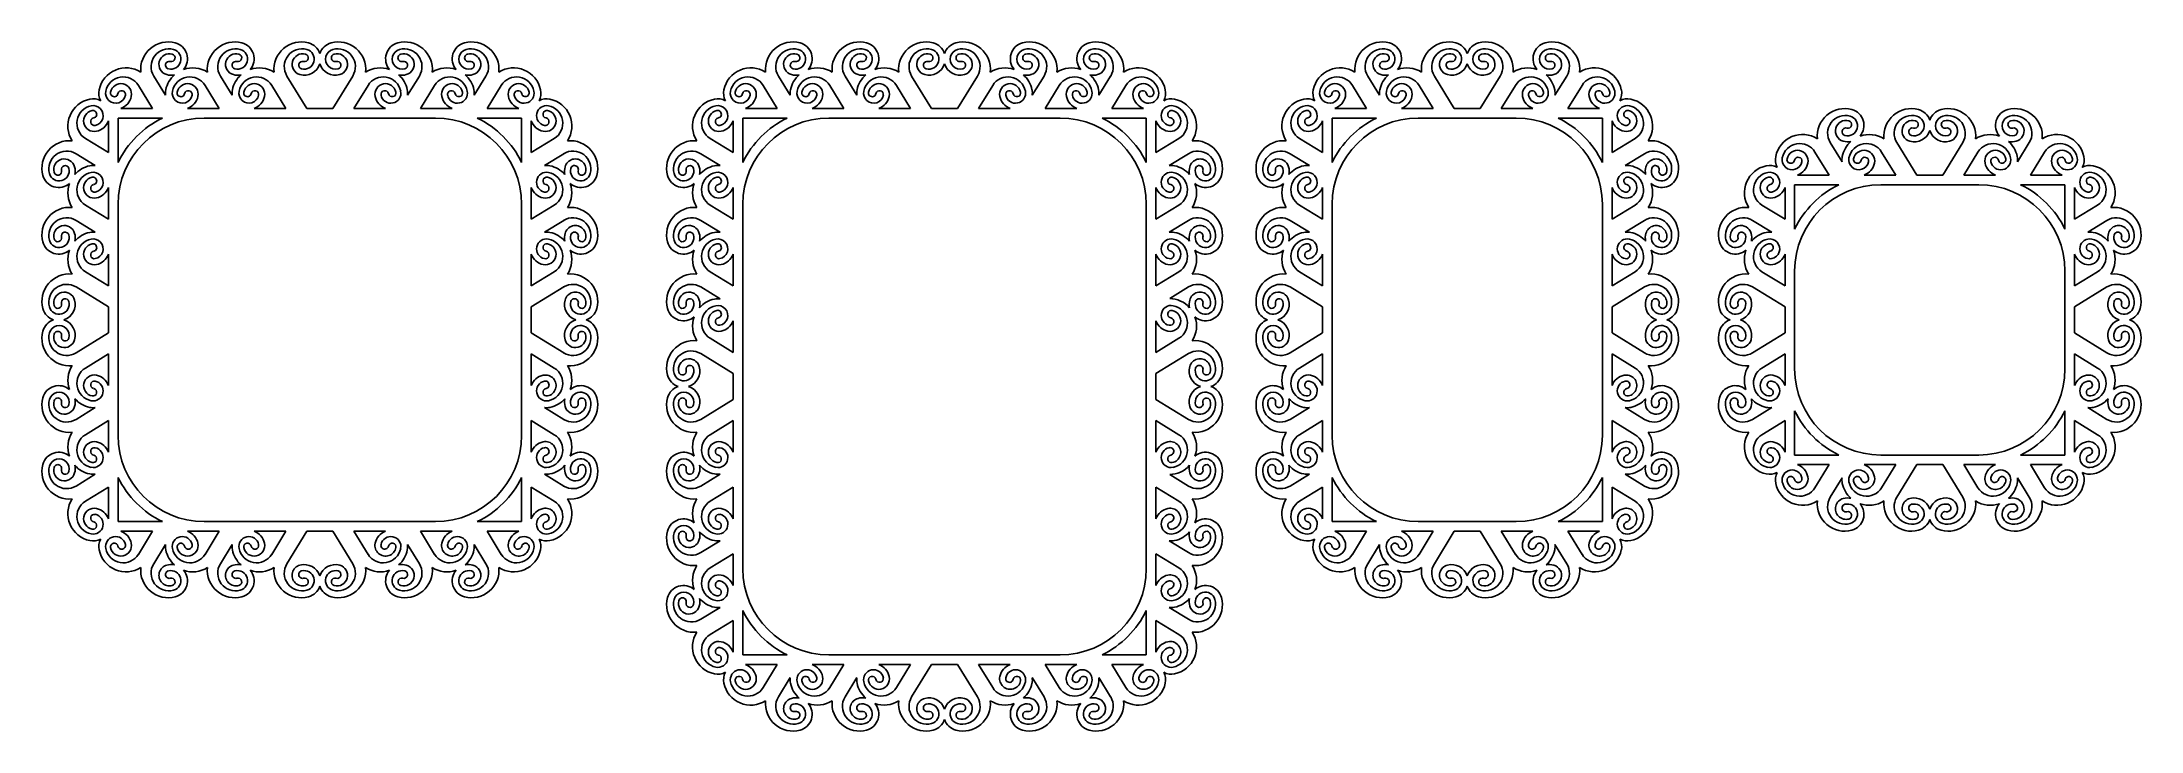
# Model space of a CAD drawing. Extents: x 741 to 1613, y -329 to -43.
import ezdxf

# ---------------------------------------------------------------- set-up
doc = ezdxf.new("R2010")
doc.units = 0
doc.layers.get('0').update_dxf_attribs({"linetype": 'CONTINUOUS'})

msp = doc.modelspace()

# ---------------------------------------------------------------- linework, layer by layer
for p, q in [((787.55, -57.16), (792.48, -65.17)), ((815.23, -57.16), (820.16, -65.17)), ((842.9, -57.16), (851.2, -70.65)), ((870.24, -57.16), (861.94, -70.65)), ((897.91, -57.16), (892.98, -65.17)), ((925.59, -57.16), (920.66, -65.17)), ((1047.09, -57.16), (1052.02, -65.17)), ((1074.77, -57.16), (1079.7, -65.17)), ((1102.44, -57.16), (1110.74, -70.65)), ((1129.78, -57.16), (1121.48, -70.65)), ((1157.45, -57.16), (1152.52, -65.17)), ((1185.13, -57.16), (1180.2, -65.17)), ((1291.94, -57.16), (1296.87, -65.17)), ((1319.62, -57.16), (1327.91, -70.65)), ((1346.95, -57.16), (1338.66, -70.65)), ((1374.63, -57.16), (1369.7, -65.17)), ((781.2, -61.06), (787.1, -70.65)), ((808.88, -61.06), (814.77, -70.65)), ((836.56, -61.06), (842.45, -70.65)), ((876.59, -61.06), (870.69, -70.65)), ((904.26, -61.06), (898.37, -70.65)), ((931.94, -61.06), (926.04, -70.65)), ((1040.74, -61.06), (1046.64, -70.65)), ((1068.42, -61.06), (1074.31, -70.65)), ((1096.1, -61.06), (1101.99, -70.65)), ((1136.13, -61.06), (1130.23, -70.65)), ((1163.8, -61.06), (1157.91, -70.65)), ((1191.48, -61.06), (1185.58, -70.65)), ((1285.59, -61.06), (1291.49, -70.65)), ((1313.27, -61.06), (1319.16, -70.65)), ((1353.3, -61.06), (1347.41, -70.65)), ((1380.98, -61.06), (1375.08, -70.65)), ((768.76, -75.8), (768.76, -88.99)), ((772.76, -74.65), (772.76, -93.04)), ((772.76, -74.65), (791.15, -74.65)), ((773.91, -70.65), (787.1, -70.65)), ((801.59, -70.65), (814.77, -70.65)), ((808.54, -74.65), (904.61, -74.65)), ((829.27, -70.65), (842.45, -70.65)), ((851.2, -70.65), (861.94, -70.65)), ((870.69, -70.65), (870.71, -70.65)), ((870.71, -70.65), (883.88, -70.65)), ((911.55, -70.65), (898.37, -70.65)), ((921.99, -74.65), (940.38, -74.65)), ((939.23, -70.65), (926.04, -70.65)), ((940.38, -74.65), (940.38, -93.04)), ((944.38, -75.8), (944.38, -88.99)), ((1028.3, -75.8), (1028.3, -88.99)), ((1032.3, -74.65), (1050.69, -74.65)), ((1032.3, -74.65), (1032.3, -93.04)), ((1033.45, -70.65), (1046.64, -70.65)), ((1061.13, -70.65), (1074.31, -70.65)), ((1068.08, -74.65), (1164.15, -74.65)), ((1088.8, -70.65), (1101.99, -70.65)), ((1110.74, -70.65), (1121.48, -70.65)), ((1130.23, -70.65), (1130.25, -70.65)), ((1130.25, -70.65), (1143.42, -70.65)), ((1171.09, -70.65), (1157.91, -70.65)), ((1181.53, -74.65), (1199.92, -74.65)), ((1198.77, -70.65), (1185.58, -70.65)), ((1199.92, -74.65), (1199.92, -93.04)), ((1203.92, -75.8), (1203.92, -88.99)), ((1273.15, -75.8), (1273.15, -88.99)), ((1277.15, -74.65), (1277.15, -93.04)), ((1277.15, -74.65), (1295.54, -74.65)), ((1278.3, -70.65), (1291.49, -70.65)), ((1305.98, -70.65), (1319.16, -70.65)), ((1312.93, -74.65), (1353.64, -74.65)), ((1327.91, -70.65), (1338.66, -70.65)), ((1360.59, -70.65), (1347.41, -70.65)), ((1389.42, -74.65), (1371.03, -74.65)), ((1388.27, -70.65), (1375.08, -70.65)), ((1389.42, -74.65), (1389.42, -93.04)), ((1393.42, -75.8), (1393.42, -88.99)), ((759.17, -83.09), (768.76, -88.99)), ((953.97, -83.09), (944.38, -88.99)), ((1018.71, -83.09), (1028.3, -88.99)), ((1213.51, -83.09), (1203.92, -88.99)), ((1263.56, -83.09), (1273.15, -88.99)), ((1403.01, -83.09), (1393.42, -88.99)), ((1484.1, -84.83), (1489.03, -92.85)), ((1511.77, -84.83), (1520.07, -98.32)), ((1539.11, -84.83), (1530.81, -98.32)), ((1566.78, -84.83), (1561.85, -92.85)), ((755.27, -89.44), (763.29, -94.37)), ((957.87, -89.44), (949.85, -94.37)), ((1014.81, -89.44), (1022.83, -94.37)), ((1217.41, -89.44), (1209.39, -94.37)), ((1259.66, -89.44), (1267.68, -94.37)), ((1406.91, -89.44), (1398.89, -94.37)), ((1477.75, -88.74), (1483.64, -98.32)), ((1505.43, -88.74), (1511.32, -98.32)), ((1545.46, -88.74), (1539.56, -98.32)), ((1573.13, -88.74), (1567.24, -98.32)), ((768.76, -103.48), (768.76, -116.66)), ((944.38, -103.48), (944.38, -116.66)), ((1028.3, -103.48), (1028.3, -116.66)), ((1203.92, -103.48), (1203.92, -116.66)), ((1273.15, -103.48), (1273.15, -116.66)), ((1393.42, -103.48), (1393.42, -116.66)), ((1465.3, -103.48), (1465.3, -116.66)), ((1469.3, -120.71), (1469.3, -102.32)), ((1469.3, -102.32), (1487.7, -102.32)), ((1470.46, -98.32), (1483.64, -98.32)), ((1498.13, -98.32), (1511.32, -98.32)), ((1505.08, -102.32), (1545.8, -102.32)), ((1520.07, -98.32), (1530.81, -98.32)), ((1552.75, -98.32), (1539.56, -98.32)), ((1563.18, -102.32), (1581.58, -102.32)), ((1580.42, -98.32), (1567.24, -98.32)), ((1581.58, -120.71), (1581.58, -102.32)), ((1585.58, -103.48), (1585.58, -116.66)), ((759.17, -110.77), (768.76, -116.66)), ((772.76, -110.42), (772.76, -206.49)), ((940.38, -110.42), (940.38, -206.49)), ((953.97, -110.77), (944.38, -116.66)), ((1018.71, -110.77), (1028.3, -116.66)), ((1032.3, -110.42), (1032.3, -261.84)), ((1199.92, -110.42), (1199.92, -261.84)), ((1213.51, -110.77), (1203.92, -116.66)), ((1263.56, -110.77), (1273.15, -116.66)), ((1277.15, -110.42), (1277.15, -206.49)), ((1389.42, -110.42), (1389.42, -206.49)), ((1403.01, -110.77), (1393.42, -116.66)), ((1455.72, -110.77), (1465.3, -116.66)), ((1595.16, -110.77), (1585.58, -116.66)), ((755.27, -117.11), (763.29, -122.04)), ((957.87, -117.11), (949.85, -122.04)), ((1014.81, -117.11), (1022.83, -122.04)), ((1217.41, -117.11), (1209.39, -122.04)), ((1259.66, -117.11), (1267.68, -122.04)), ((1406.91, -117.11), (1398.89, -122.04)), ((1451.82, -117.11), (1459.83, -122.04)), ((1599.07, -117.11), (1591.05, -122.04)), ((759.17, -138.44), (768.76, -144.34)), ((768.76, -131.15), (768.76, -144.34)), ((944.38, -131.15), (944.38, -144.34)), ((953.97, -138.44), (944.38, -144.34)), ((1018.71, -138.44), (1028.3, -144.34)), ((1028.3, -131.15), (1028.3, -144.34)), ((1203.92, -131.15), (1203.92, -144.34)), ((1213.51, -138.44), (1203.92, -144.34)), ((1263.56, -138.44), (1273.15, -144.34)), ((1273.15, -131.15), (1273.15, -144.34)), ((1393.42, -131.15), (1393.42, -144.34)), ((1403.01, -138.44), (1393.42, -144.34)), ((1455.72, -138.44), (1465.3, -144.34)), ((1465.3, -131.15), (1465.3, -144.34)), ((1469.3, -138.1), (1469.3, -178.82)), ((1581.58, -138.1), (1581.58, -178.82)), ((1585.58, -131.15), (1585.58, -144.34)), ((1595.16, -138.44), (1585.58, -144.34)), ((755.27, -144.79), (768.76, -153.08)), ((957.87, -144.79), (944.38, -153.08)), ((1014.81, -144.79), (1022.83, -149.72)), ((1217.41, -144.79), (1209.65, -149.56)), ((1259.66, -144.79), (1273.15, -153.08)), ((1406.91, -144.79), (1393.42, -153.08)), ((1451.82, -144.79), (1465.3, -153.08)), ((1599.07, -144.79), (1585.58, -153.08)), ((768.76, -153.08), (768.76, -163.83)), ((944.38, -153.08), (944.38, -163.83)), ((1273.15, -153.08), (1273.15, -163.83)), ((1393.42, -153.08), (1393.42, -163.83)), ((1465.3, -153.08), (1465.3, -163.83)), ((1585.58, -153.08), (1585.58, -163.83)), ((755.27, -172.13), (768.76, -163.83)), ((957.87, -172.13), (944.38, -163.83)), ((1028.3, -158.83), (1028.3, -172.01)), ((1203.92, -158.83), (1203.92, -172.01)), ((1259.66, -172.13), (1273.15, -163.83)), ((1406.91, -172.13), (1393.42, -163.83)), ((1451.82, -172.13), (1465.3, -163.83)), ((1599.07, -172.13), (1585.58, -163.83)), ((759.17, -178.47), (768.76, -172.58)), ((768.76, -185.76), (768.76, -172.58)), ((944.38, -185.76), (944.38, -172.58)), ((953.97, -178.47), (944.38, -172.58)), ((1014.81, -172.47), (1028.3, -180.76)), ((1018.71, -166.12), (1028.3, -172.01)), ((1213.51, -166.12), (1203.92, -172.01)), ((1217.41, -172.47), (1203.92, -180.76)), ((1263.56, -178.47), (1273.15, -172.58)), ((1273.15, -185.76), (1273.15, -172.58)), ((1393.42, -185.76), (1393.42, -172.58)), ((1403.01, -178.47), (1393.42, -172.58)), ((1455.72, -178.47), (1465.3, -172.58)), ((1465.3, -185.76), (1465.3, -172.58)), ((1595.16, -178.47), (1585.58, -172.58)), ((1585.58, -185.76), (1585.58, -172.58)), ((1028.3, -191.51), (1028.3, -180.76)), ((1203.92, -191.51), (1203.92, -180.76)), ((1014.81, -199.8), (1028.3, -191.51)), ((1217.41, -199.8), (1203.92, -191.51)), ((755.27, -199.8), (763.29, -194.87)), ((759.17, -206.15), (768.76, -200.26)), ((768.76, -213.44), (768.76, -200.26)), ((944.38, -213.44), (944.38, -200.26)), ((953.97, -206.15), (944.38, -200.26)), ((957.87, -199.8), (949.85, -194.87)), ((1018.71, -206.15), (1028.3, -200.26)), ((1028.3, -200.26), (1028.3, -213.44)), ((1213.51, -206.15), (1203.92, -200.26)), ((1203.92, -213.44), (1203.92, -200.26)), ((1259.66, -199.8), (1267.68, -194.87)), ((1263.56, -206.15), (1273.15, -200.26)), ((1273.15, -213.44), (1273.15, -200.26)), ((1393.42, -213.44), (1393.42, -200.26)), ((1403.01, -206.15), (1393.42, -200.26)), ((1406.91, -199.8), (1398.89, -194.87)), ((1451.82, -199.8), (1459.83, -194.87)), ((1455.72, -206.15), (1465.3, -200.26)), ((1465.3, -213.44), (1465.3, -200.26)), ((1469.3, -196.2), (1469.3, -214.6)), ((1581.58, -196.2), (1581.58, -214.6)), ((1585.58, -213.44), (1585.58, -200.26)), ((1595.16, -206.15), (1585.58, -200.26)), ((1599.07, -199.8), (1591.05, -194.87)), ((1203.92, -208.44), (1203.92, -213.44)), ((1203.92, -208.44), (1203.92, -213.44)), ((1469.3, -214.6), (1487.7, -214.6)), ((1505.08, -214.6), (1545.8, -214.6)), ((1563.18, -214.6), (1581.58, -214.6)), ((755.27, -227.48), (763.29, -222.55)), ((772.76, -223.88), (772.76, -242.27)), ((940.38, -223.88), (940.38, -242.27)), ((957.87, -227.48), (949.85, -222.55)), ((1014.81, -227.48), (1022.83, -222.55)), ((1217.41, -227.48), (1209.65, -222.7)), ((1259.66, -227.48), (1267.68, -222.55)), ((1277.15, -223.88), (1277.15, -242.27)), ((1389.42, -223.88), (1389.42, -242.27)), ((1406.91, -227.48), (1398.89, -222.55)), ((1470.46, -218.6), (1483.64, -218.6)), ((1477.75, -228.18), (1483.64, -218.6)), ((1484.1, -232.08), (1489.03, -224.07)), ((1498.13, -218.6), (1511.32, -218.6)), ((1505.43, -228.18), (1511.32, -218.6)), ((1511.77, -232.08), (1520.07, -218.6)), ((1520.07, -218.6), (1530.81, -218.6)), ((1539.11, -232.08), (1530.81, -218.6)), ((1545.46, -228.18), (1539.56, -218.6)), ((1552.75, -218.6), (1539.56, -218.6)), ((1566.78, -232.08), (1561.85, -224.07)), ((1573.13, -228.18), (1567.24, -218.6)), ((1580.42, -218.6), (1567.24, -218.6)), ((759.17, -233.82), (768.76, -227.93)), ((768.76, -241.11), (768.76, -227.93)), ((944.38, -241.11), (944.38, -227.93)), ((953.97, -233.82), (944.38, -227.93)), ((1018.71, -233.82), (1028.3, -227.93)), ((1028.3, -241.11), (1028.3, -227.93)), ((1203.92, -241.11), (1203.92, -227.93)), ((1213.51, -233.82), (1203.92, -227.93)), ((1263.56, -233.82), (1273.15, -227.93)), ((1273.15, -241.11), (1273.15, -227.93)), ((1393.42, -241.11), (1393.42, -227.93)), ((1403.01, -233.82), (1393.42, -227.93)), ((791.15, -242.27), (772.76, -242.27)), ((904.61, -242.27), (808.54, -242.27)), ((940.38, -242.27), (921.99, -242.27)), ((1277.15, -242.27), (1295.54, -242.27)), ((1312.93, -242.27), (1353.64, -242.27)), ((1371.03, -242.27), (1389.42, -242.27)), ((773.91, -246.27), (787.1, -246.27)), ((781.2, -255.86), (787.1, -246.27)), ((787.55, -259.76), (792.48, -251.74)), ((801.59, -246.27), (814.77, -246.27)), ((808.88, -255.86), (814.77, -246.27)), ((815.23, -259.76), (820.16, -251.74)), ((829.27, -246.27), (842.45, -246.27)), ((836.56, -255.86), (842.45, -246.27)), ((842.9, -259.76), (851.2, -246.27)), ((851.2, -246.27), (861.94, -246.27)), ((870.24, -259.76), (861.94, -246.27)), ((876.59, -255.86), (870.69, -246.27)), ((870.69, -246.27), (870.71, -246.27)), ((870.71, -246.27), (883.88, -246.27)), ((897.91, -259.76), (892.98, -251.74)), ((904.26, -255.86), (898.37, -246.27)), ((911.55, -246.27), (898.37, -246.27)), ((925.59, -259.76), (920.66, -251.74)), ((931.94, -255.86), (926.04, -246.27)), ((939.23, -246.27), (926.04, -246.27)), ((1014.81, -255.15), (1022.83, -250.22)), ((1217.41, -255.15), (1209.39, -250.22)), ((1278.3, -246.27), (1291.49, -246.27)), ((1285.59, -255.86), (1291.49, -246.27)), ((1291.94, -259.76), (1296.87, -251.74)), ((1305.98, -246.27), (1319.16, -246.27)), ((1313.27, -255.86), (1319.16, -246.27)), ((1319.62, -259.76), (1327.91, -246.27)), ((1327.91, -246.27), (1338.66, -246.27)), ((1346.95, -259.76), (1338.66, -246.27)), ((1353.3, -255.86), (1347.41, -246.27)), ((1360.59, -246.27), (1347.41, -246.27)), ((1374.63, -259.76), (1369.7, -251.74)), ((1380.98, -255.86), (1375.08, -246.27)), ((1388.27, -246.27), (1375.08, -246.27)), ((1018.71, -261.5), (1028.3, -255.61)), ((1028.3, -268.79), (1028.3, -255.61)), ((1213.51, -261.5), (1203.92, -255.61)), ((1203.92, -268.79), (1203.92, -255.61)), ((1014.81, -282.83), (1022.83, -277.9)), ((1217.41, -282.83), (1209.39, -277.9)), ((1018.71, -289.18), (1028.3, -283.28)), ((1028.3, -296.47), (1028.3, -283.28)), ((1032.3, -279.23), (1032.3, -297.62)), ((1199.92, -279.23), (1199.92, -297.62)), ((1203.92, -296.47), (1203.92, -283.28)), ((1213.51, -289.18), (1203.92, -283.28)), ((1050.69, -297.62), (1032.3, -297.62)), ((1033.45, -301.62), (1046.64, -301.62)), ((1040.74, -311.21), (1046.64, -301.62)), ((1061.13, -301.62), (1074.31, -301.62)), ((1164.15, -297.62), (1068.08, -297.62)), ((1068.42, -311.21), (1074.31, -301.62)), ((1088.8, -301.62), (1101.99, -301.62)), ((1096.1, -311.21), (1101.99, -301.62)), ((1102.44, -315.11), (1110.74, -301.62)), ((1110.74, -301.62), (1121.48, -301.62)), ((1129.78, -315.11), (1121.48, -301.62)), ((1136.13, -311.21), (1130.23, -301.62)), ((1130.23, -301.62), (1130.25, -301.62)), ((1130.25, -301.62), (1143.42, -301.62)), ((1163.8, -311.21), (1157.91, -301.62)), ((1171.09, -301.62), (1157.91, -301.62)), ((1199.92, -297.62), (1181.53, -297.62)), ((1198.77, -301.62), (1185.58, -301.62)), ((1191.48, -311.21), (1185.58, -301.62)), ((1047.09, -315.11), (1052.02, -307.09)), ((1074.77, -315.11), (1079.7, -307.09)), ((1157.45, -315.11), (1152.52, -307.09)), ((1185.13, -315.11), (1180.2, -307.09))]:
    msp.add_line(p, q)
for centre, radius, start, end in [((793.55, -54.42), 11.41, 74.89687, 185.78284), ((794.75, -49.99), 6.82, 319.3177, 74.89687), ((821.23, -54.42), 11.41, 74.89687, 185.78284), ((822.42, -49.99), 6.82, 319.3177, 74.89687), ((848.9, -54.42), 11.41, 74.89687, 185.78284), ((850.1, -49.99), 6.82, 18.30527, 74.89687), ((863.04, -49.99), 6.82, 105.10313, 161.69473), ((864.24, -54.42), 11.41, 354.21716, 105.10313), ((890.72, -49.99), 6.82, 105.10313, 220.6823), ((891.91, -54.42), 11.41, 354.21716, 105.10313), ((918.39, -49.99), 6.82, 105.10313, 220.6823), ((919.59, -54.42), 11.41, 354.21716, 105.10313), ((1053.09, -54.42), 11.41, 74.89687, 185.78284), ((1054.29, -49.99), 6.82, 319.3177, 74.89687), ((1080.77, -54.42), 11.41, 74.89687, 185.78284), ((1081.96, -49.99), 6.82, 319.3177, 74.89687), ((1108.44, -54.42), 11.41, 74.89687, 185.78284), ((1109.64, -49.99), 6.82, 18.30527, 74.89687), ((1122.58, -49.99), 6.82, 105.10313, 161.69473), ((1123.78, -54.42), 11.41, 354.21716, 105.10313), ((1150.26, -49.99), 6.82, 105.10313, 220.6823), ((1151.45, -54.42), 11.41, 354.21716, 105.10313), ((1177.93, -49.99), 6.82, 105.10313, 220.6823), ((1179.13, -54.42), 11.41, 354.21716, 105.10313), ((1297.94, -54.42), 11.41, 74.89687, 185.78284), ((1299.14, -49.99), 6.82, 319.3177, 74.89687), ((1325.62, -54.42), 11.41, 74.89687, 185.78284), ((1326.81, -49.99), 6.82, 18.30527, 74.89687), ((1339.76, -49.99), 6.82, 105.10313, 161.69473), ((1340.95, -54.42), 11.41, 354.21716, 105.10313), ((1367.43, -49.99), 6.82, 105.10313, 220.6823), ((1368.63, -54.42), 11.41, 354.21716, 105.10313), ((793.86, -53.28), 7.41, 74.89687, 211.5911), ((794.12, -52.31), 4.41, 74.89687, 254.89687), ((794.03, -52.63), 1.58, 74.89687, 254.89687), ((794.71, -50.14), 4.16, 254.89687, 74.89687), ((794.86, -49.58), 1.58, 254.89687, 74.89687), ((821.54, -53.28), 7.41, 74.89687, 211.5911), ((821.8, -52.31), 4.41, 74.89687, 254.89687), ((821.71, -52.63), 1.58, 74.89687, 254.89687), ((822.38, -50.14), 4.16, 254.89687, 74.89687), ((822.53, -49.58), 1.58, 254.89687, 74.89687), ((849.21, -53.28), 7.41, 74.89687, 211.5911), ((849.47, -52.31), 4.41, 74.89687, 254.89687), ((849.39, -52.63), 1.58, 74.89687, 254.89687), ((850.1, -49.99), 6.82, 254.89687, 341.69473), ((850.06, -50.14), 4.16, 254.89687, 74.89687), ((850.21, -49.58), 1.58, 254.89687, 74.89687), ((863.04, -49.99), 6.82, 198.30527, 285.10313), ((863.08, -50.14), 4.16, 105.10313, 285.10313), ((862.93, -49.58), 1.58, 105.10313, 285.10313), ((863.93, -53.28), 7.41, 328.4089, 105.10313), ((863.67, -52.31), 4.41, 285.10313, 105.10313), ((863.76, -52.63), 1.58, 285.10313, 105.10313), ((890.76, -50.14), 4.16, 105.10313, 285.10313), ((890.61, -49.58), 1.58, 105.10313, 285.10313), ((891.6, -53.28), 7.41, 328.4089, 105.10313), ((891.34, -52.31), 4.41, 285.10313, 105.10313), ((891.43, -52.63), 1.58, 285.10313, 105.10313), ((918.43, -50.14), 4.16, 105.10313, 285.10313), ((918.28, -49.58), 1.58, 105.10313, 285.10313), ((919.28, -53.28), 7.41, 328.4089, 105.10313), ((919.02, -52.31), 4.41, 285.10313, 105.10313), ((919.11, -52.63), 1.58, 285.10313, 105.10313), ((1053.4, -53.28), 7.41, 74.89687, 211.5911), ((1053.66, -52.31), 4.41, 74.89687, 254.89687), ((1053.57, -52.63), 1.58, 74.89687, 254.89687), ((1054.25, -50.14), 4.16, 254.89687, 74.89687), ((1054.4, -49.58), 1.58, 254.89687, 74.89687), ((1081.08, -53.28), 7.41, 74.89687, 211.5911), ((1081.34, -52.31), 4.41, 74.89687, 254.89687), ((1081.25, -52.63), 1.58, 74.89687, 254.89687), ((1081.92, -50.14), 4.16, 254.89687, 74.89687), ((1082.07, -49.58), 1.58, 254.89687, 74.89687), ((1108.75, -53.28), 7.41, 74.89687, 211.5911), ((1109.01, -52.31), 4.41, 74.89687, 254.89687), ((1108.93, -52.63), 1.58, 74.89687, 254.89687), ((1109.64, -49.99), 6.82, 254.89687, 341.69473), ((1109.6, -50.14), 4.16, 254.89687, 74.89687), ((1109.75, -49.58), 1.58, 254.89687, 74.89687), ((1122.58, -49.99), 6.82, 198.30527, 285.10313), ((1122.62, -50.14), 4.16, 105.10313, 285.10313), ((1122.47, -49.58), 1.58, 105.10313, 285.10313), ((1123.47, -53.28), 7.41, 328.4089, 105.10313), ((1123.21, -52.31), 4.41, 285.10313, 105.10313), ((1123.29, -52.63), 1.58, 285.10313, 105.10313), ((1150.3, -50.14), 4.16, 105.10313, 285.10313), ((1150.15, -49.58), 1.58, 105.10313, 285.10313), ((1151.14, -53.28), 7.41, 328.4089, 105.10313), ((1150.88, -52.31), 4.41, 285.10313, 105.10313), ((1150.97, -52.63), 1.58, 285.10313, 105.10313), ((1177.97, -50.14), 4.16, 105.10313, 285.10313), ((1177.82, -49.58), 1.58, 105.10313, 285.10313), ((1178.82, -53.28), 7.41, 328.4089, 105.10313), ((1178.56, -52.31), 4.41, 285.10313, 105.10313), ((1178.65, -52.63), 1.58, 285.10313, 105.10313), ((1298.25, -53.28), 7.41, 74.89687, 211.5911), ((1298.51, -52.31), 4.41, 74.89687, 254.89687), ((1298.42, -52.63), 1.58, 74.89687, 254.89687), ((1299.1, -50.14), 4.16, 254.89687, 74.89687), ((1299.25, -49.58), 1.58, 254.89687, 74.89687), ((1325.93, -53.28), 7.41, 74.89687, 211.5911), ((1326.19, -52.31), 4.41, 74.89687, 254.89687), ((1326.1, -52.63), 1.58, 74.89687, 254.89687), ((1326.81, -49.99), 6.82, 254.89687, 341.69473), ((1326.77, -50.14), 4.16, 254.89687, 74.89687), ((1326.92, -49.58), 1.58, 254.89687, 74.89687), ((1339.76, -49.99), 6.82, 198.30527, 285.10313), ((1339.8, -50.14), 4.16, 105.10313, 285.10313), ((1339.65, -49.58), 1.58, 105.10313, 285.10313), ((1340.64, -53.28), 7.41, 328.4089, 105.10313), ((1340.38, -52.31), 4.41, 285.10313, 105.10313), ((1340.47, -52.63), 1.58, 285.10313, 105.10313), ((1367.47, -50.14), 4.16, 105.10313, 285.10313), ((1367.32, -49.58), 1.58, 105.10313, 285.10313), ((1368.32, -53.28), 7.41, 328.4089, 105.10313), ((1368.06, -52.31), 4.41, 285.10313, 105.10313), ((1368.14, -52.63), 1.58, 285.10313, 105.10313), ((776.06, -65.18), 11.41, 57.39937, 168.28534), ((774.89, -64.94), 7.41, 31.5911, 168.28534), ((773.92, -64.74), 4.41, 348.28534, 168.28534), ((803.73, -65.18), 11.41, 131.64686, 168.28534), ((794.75, -49.99), 6.82, 254.89687, 281.85603), ((802.57, -64.94), 7.41, 31.5911, 168.28534), ((801.59, -64.74), 4.41, 348.28534, 168.28534), ((803.73, -65.18), 11.41, 57.39937, 109.52687), ((831.41, -65.18), 11.41, 131.64686, 168.28534), ((822.42, -49.99), 6.82, 254.89687, 281.85603), ((830.25, -64.94), 7.41, 31.5911, 168.28534), ((829.27, -64.74), 4.41, 348.28534, 168.28534), ((831.41, -65.18), 11.41, 57.39937, 109.52687), ((881.73, -65.18), 11.41, 70.47313, 122.60063), ((882.9, -64.94), 7.41, 11.71466, 148.4089), ((883.87, -64.74), 4.41, 11.71466, 191.71466), ((890.72, -49.99), 6.82, 258.14397, 285.10313), ((881.73, -65.18), 11.41, 11.71466, 48.35314), ((909.41, -65.18), 11.41, 70.47313, 122.60063), ((910.57, -64.94), 7.41, 11.71466, 148.4089), ((911.55, -64.74), 4.41, 11.71466, 191.71466), ((918.39, -49.99), 6.82, 258.14397, 285.10313), ((909.41, -65.18), 11.41, 11.71466, 48.35314), ((937.09, -65.18), 11.41, 11.71466, 122.60063), ((938.25, -64.94), 7.41, 11.71466, 148.4089), ((939.23, -64.74), 4.41, 11.71466, 191.71466), ((1035.6, -65.18), 11.41, 57.39937, 168.28534), ((1034.43, -64.94), 7.41, 31.5911, 168.28534), ((1033.46, -64.74), 4.41, 348.28534, 168.28534), ((1063.27, -65.18), 11.41, 131.64686, 168.28534), ((1054.29, -49.99), 6.82, 254.89687, 281.85603), ((1062.11, -64.94), 7.41, 31.5911, 168.28534), ((1061.13, -64.74), 4.41, 348.28534, 168.28534), ((1063.27, -65.18), 11.41, 57.39937, 109.52687), ((1090.95, -65.18), 11.41, 131.64686, 168.28534), ((1081.96, -49.99), 6.82, 254.89687, 281.85603), ((1089.79, -64.94), 7.41, 31.5911, 168.28534), ((1088.81, -64.74), 4.41, 348.28534, 168.28534), ((1090.95, -65.18), 11.41, 57.39937, 109.52687), ((1141.27, -65.18), 11.41, 70.47313, 122.60063), ((1142.44, -64.94), 7.41, 11.71466, 148.4089), ((1143.41, -64.74), 4.41, 11.71466, 191.71466), ((1150.26, -49.99), 6.82, 258.14397, 285.10313), ((1141.27, -65.18), 11.41, 11.71466, 48.35314), ((1168.95, -65.18), 11.41, 70.47313, 122.60063), ((1170.11, -64.94), 7.41, 11.71466, 148.4089), ((1171.09, -64.74), 4.41, 11.71466, 191.71466), ((1177.93, -49.99), 6.82, 258.14397, 285.10313), ((1168.95, -65.18), 11.41, 11.71466, 48.35314), ((1196.63, -65.18), 11.41, 11.71466, 122.60063), ((1197.79, -64.94), 7.41, 11.71466, 148.4089), ((1198.77, -64.74), 4.41, 11.71466, 191.71466), ((1280.45, -65.18), 11.41, 57.39937, 168.28534), ((1279.28, -64.94), 7.41, 31.5911, 168.28534), ((1278.31, -64.74), 4.41, 348.28534, 168.28534), ((1308.12, -65.18), 11.41, 131.64686, 168.28534), ((1299.14, -49.99), 6.82, 254.89687, 281.85603), ((1306.96, -64.94), 7.41, 31.5911, 168.28534), ((1305.98, -64.74), 4.41, 348.28534, 168.28534), ((1308.12, -65.18), 11.41, 57.39937, 109.52687), ((1358.45, -65.18), 11.41, 70.47313, 122.60063), ((1359.61, -64.94), 7.41, 11.71466, 148.4089), ((1360.59, -64.74), 4.41, 11.71466, 191.71466), ((1367.43, -49.99), 6.82, 258.14397, 285.10313), ((1358.45, -65.18), 11.41, 11.71466, 48.35314), ((1386.12, -65.18), 11.41, 11.71466, 122.60063), ((1387.29, -64.94), 7.41, 11.71466, 148.4089), ((1388.26, -64.74), 4.41, 11.71466, 191.71466), ((763.29, -77.94), 11.41, 101.71466, 212.60063), ((763.05, -76.78), 7.41, 101.71466, 238.4089), ((762.36, -73.45), 6.82, 62.42749, 101.71466), ((762.39, -73.6), 4.16, 281.71466, 101.71466), ((771.56, -64.25), 6.82, 168.28534, 207.57251), ((771.72, -64.28), 4.16, 168.28534, 348.28534), ((771.15, -64.16), 1.58, 168.28534, 348.28534), ((774.24, -64.81), 1.58, 348.28534, 168.28534), ((771.56, -64.25), 6.82, 290.22785, 348.28534), ((799.23, -64.25), 6.82, 168.28534, 187.78905), ((799.39, -64.28), 4.16, 168.28534, 348.28534), ((798.82, -64.16), 1.58, 168.28534, 348.28534), ((801.92, -64.81), 1.58, 348.28534, 168.28534), ((799.23, -64.25), 6.82, 290.22785, 348.28534), ((826.91, -64.25), 6.82, 168.28534, 187.78905), ((827.07, -64.28), 4.16, 168.28534, 348.28534), ((826.5, -64.16), 1.58, 168.28534, 348.28534), ((829.59, -64.81), 1.58, 348.28534, 168.28534), ((826.91, -64.25), 6.82, 290.22785, 348.28534), ((886.23, -64.25), 6.82, 191.71466, 249.77215), ((883.55, -64.81), 1.58, 11.71466, 191.71466), ((886.07, -64.28), 4.16, 191.71466, 11.71466), ((886.64, -64.16), 1.58, 191.71466, 11.71466), ((886.23, -64.25), 6.82, 352.21095, 11.71466), ((913.91, -64.25), 6.82, 191.71466, 249.77215), ((911.22, -64.81), 1.58, 11.71466, 191.71466), ((913.75, -64.28), 4.16, 191.71466, 11.71466), ((914.32, -64.16), 1.58, 191.71466, 11.71466), ((913.91, -64.25), 6.82, 352.21095, 11.71466), ((941.58, -64.25), 6.82, 191.71466, 249.77215), ((938.9, -64.81), 1.58, 11.71466, 191.71466), ((941.43, -64.28), 4.16, 191.71466, 11.71466), ((941.99, -64.16), 1.58, 191.71466, 11.71466), ((950.75, -73.6), 4.16, 78.28534, 258.28534), ((941.58, -64.25), 6.82, 332.42749, 11.71466), ((950.78, -73.45), 6.82, 78.28534, 117.57251), ((950.09, -76.78), 7.41, 301.5911, 78.28534), ((949.85, -77.94), 11.41, 327.39937, 78.28534), ((1022.83, -77.94), 11.41, 101.71466, 212.60063), ((1022.59, -76.78), 7.41, 101.71466, 238.4089), ((1021.9, -73.45), 6.82, 62.42749, 101.71466), ((1021.93, -73.6), 4.16, 281.71466, 101.71466), ((1031.1, -64.25), 6.82, 168.28534, 207.57251), ((1031.26, -64.28), 4.16, 168.28534, 348.28534), ((1030.69, -64.16), 1.58, 168.28534, 348.28534), ((1033.78, -64.81), 1.58, 348.28534, 168.28534), ((1031.1, -64.25), 6.82, 290.22785, 348.28534), ((1058.77, -64.25), 6.82, 168.28534, 187.78905), ((1058.93, -64.28), 4.16, 168.28534, 348.28534), ((1058.36, -64.16), 1.58, 168.28534, 348.28534), ((1061.46, -64.81), 1.58, 348.28534, 168.28534), ((1058.77, -64.25), 6.82, 290.22785, 348.28534), ((1086.45, -64.25), 6.82, 168.28534, 187.78905), ((1086.61, -64.28), 4.16, 168.28534, 348.28534), ((1086.04, -64.16), 1.58, 168.28534, 348.28534), ((1089.13, -64.81), 1.58, 348.28534, 168.28534), ((1086.45, -64.25), 6.82, 290.22785, 348.28534), ((1145.77, -64.25), 6.82, 191.71466, 249.77215), ((1143.09, -64.81), 1.58, 11.71466, 191.71466), ((1145.61, -64.28), 4.16, 191.71466, 11.71466), ((1146.18, -64.16), 1.58, 191.71466, 11.71466), ((1145.77, -64.25), 6.82, 352.21095, 11.71466), ((1173.45, -64.25), 6.82, 191.71466, 249.77215), ((1170.76, -64.81), 1.58, 11.71466, 191.71466), ((1173.29, -64.28), 4.16, 191.71466, 11.71466), ((1173.86, -64.16), 1.58, 191.71466, 11.71466), ((1173.45, -64.25), 6.82, 352.21095, 11.71466), ((1201.12, -64.25), 6.82, 191.71466, 249.77215), ((1198.44, -64.81), 1.58, 11.71466, 191.71466), ((1200.97, -64.28), 4.16, 191.71466, 11.71466), ((1201.53, -64.16), 1.58, 191.71466, 11.71466), ((1210.29, -73.6), 4.16, 78.28534, 258.28534), ((1201.12, -64.25), 6.82, 332.42749, 11.71466), ((1210.32, -73.45), 6.82, 78.28534, 117.57251), ((1209.63, -76.78), 7.41, 301.5911, 78.28534), ((1209.39, -77.94), 11.41, 327.39937, 78.28534), ((1267.68, -77.94), 11.41, 101.71466, 212.60063), ((1267.44, -76.78), 7.41, 101.71466, 238.4089), ((1266.75, -73.45), 6.82, 62.42749, 101.71466), ((1266.78, -73.6), 4.16, 281.71466, 101.71466), ((1275.95, -64.25), 6.82, 168.28534, 207.57251), ((1276.11, -64.28), 4.16, 168.28534, 348.28534), ((1275.54, -64.16), 1.58, 168.28534, 348.28534), ((1278.63, -64.81), 1.58, 348.28534, 168.28534), ((1275.95, -64.25), 6.82, 290.22785, 348.28534), ((1303.62, -64.25), 6.82, 168.28534, 187.78905), ((1303.78, -64.28), 4.16, 168.28534, 348.28534), ((1303.21, -64.16), 1.58, 168.28534, 348.28534), ((1306.31, -64.81), 1.58, 348.28534, 168.28534), ((1303.62, -64.25), 6.82, 290.22785, 348.28534), ((1362.95, -64.25), 6.82, 191.71466, 249.77215), ((1360.26, -64.81), 1.58, 11.71466, 191.71466), ((1362.79, -64.28), 4.16, 191.71466, 11.71466), ((1363.36, -64.16), 1.58, 191.71466, 11.71466), ((1362.95, -64.25), 6.82, 352.21095, 11.71466), ((1390.62, -64.25), 6.82, 191.71466, 249.77215), ((1387.94, -64.81), 1.58, 11.71466, 191.71466), ((1390.46, -64.28), 4.16, 191.71466, 11.71466), ((1391.03, -64.16), 1.58, 191.71466, 11.71466), ((1399.79, -73.6), 4.16, 78.28534, 258.28534), ((1390.62, -64.25), 6.82, 332.42749, 11.71466), ((1399.82, -73.45), 6.82, 78.28534, 117.57251), ((1399.13, -76.78), 7.41, 301.5911, 78.28534), ((1398.89, -77.94), 11.41, 327.39937, 78.28534), ((762.85, -75.8), 4.41, 101.71466, 281.71466), ((762.92, -76.13), 1.58, 101.71466, 281.71466), ((762.28, -73.04), 1.58, 281.71466, 101.71466), ((762.36, -73.45), 6.82, 281.71466, 339.77215), ((808.54, -110.42), 35.78, 90, 180), ((808.54, -110.42), 39.78, 115.91506, 154.08494), ((904.61, -110.42), 35.78, 0, 90), ((904.61, -110.42), 39.78, 25.91506, 64.08494), ((950.78, -73.45), 6.82, 200.22785, 258.28534), ((950.86, -73.04), 1.58, 78.28534, 258.28534), ((950.29, -75.8), 4.41, 258.28534, 78.28534), ((950.22, -76.13), 1.58, 258.28534, 78.28534), ((1022.39, -75.8), 4.41, 101.71466, 281.71466), ((1022.46, -76.13), 1.58, 101.71466, 281.71466), ((1021.82, -73.04), 1.58, 281.71466, 101.71466), ((1021.9, -73.45), 6.82, 281.71466, 339.77215), ((1068.08, -110.42), 39.78, 115.91506, 154.08494), ((1068.08, -110.42), 35.78, 90, 180), ((1164.15, -110.42), 35.78, 0, 90), ((1164.15, -110.42), 39.78, 25.91506, 64.08494), ((1210.32, -73.45), 6.82, 200.22785, 258.28534), ((1210.4, -73.04), 1.58, 78.28534, 258.28534), ((1209.83, -75.8), 4.41, 258.28534, 78.28534), ((1209.76, -76.13), 1.58, 258.28534, 78.28534), ((1267.24, -75.8), 4.41, 101.71466, 281.71466), ((1267.31, -76.13), 1.58, 101.71466, 281.71466), ((1266.67, -73.04), 1.58, 281.71466, 101.71466), ((1266.75, -73.45), 6.82, 281.71466, 339.77215), ((1312.93, -110.42), 35.78, 90, 180), ((1312.93, -110.42), 39.78, 115.91506, 154.08494), ((1353.64, -110.42), 35.78, 0, 90), ((1353.64, -110.42), 39.78, 25.91506, 64.08494), ((1399.82, -73.45), 6.82, 200.22785, 258.28534), ((1399.9, -73.04), 1.58, 78.28534, 258.28534), ((1399.33, -75.8), 4.41, 258.28534, 78.28534), ((1399.26, -76.13), 1.58, 258.28534, 78.28534), ((1490.1, -82.1), 11.41, 74.89687, 185.78284), ((1490.41, -80.95), 7.41, 74.89687, 211.5911), ((1490.67, -79.99), 4.41, 74.89687, 254.89687), ((1491.25, -77.82), 4.16, 254.89687, 74.89687), ((1491.4, -77.26), 1.58, 254.89687, 74.89687), ((1491.29, -77.66), 6.82, 319.3177, 74.89687), ((1517.77, -82.1), 11.41, 74.89687, 185.78284), ((1518.08, -80.95), 7.41, 74.89687, 211.5911), ((1518.34, -79.99), 4.41, 74.89687, 254.89687), ((1518.93, -77.82), 4.16, 254.89687, 74.89687), ((1519.08, -77.26), 1.58, 254.89687, 74.89687), ((1518.97, -77.66), 6.82, 18.30527, 74.89687), ((1531.91, -77.66), 6.82, 105.10313, 161.69473), ((1531.95, -77.82), 4.16, 105.10313, 285.10313), ((1533.11, -82.1), 11.41, 354.21716, 105.10313), ((1531.8, -77.26), 1.58, 105.10313, 285.10313), ((1532.8, -80.95), 7.41, 328.4089, 105.10313), ((1532.54, -79.99), 4.41, 285.10313, 105.10313), ((1559.59, -77.66), 6.82, 105.10313, 220.6823), ((1559.63, -77.82), 4.16, 105.10313, 285.10313), ((1560.78, -82.1), 11.41, 354.21716, 105.10313), ((1559.48, -77.26), 1.58, 105.10313, 285.10313), ((1560.47, -80.95), 7.41, 328.4089, 105.10313), ((1560.21, -79.99), 4.41, 285.10313, 105.10313), ((752.53, -95.44), 11.41, 84.21716, 195.10313), ((960.61, -95.44), 11.41, 344.89687, 95.78284), ((1012.07, -95.44), 11.41, 84.21716, 195.10313), ((1220.15, -95.44), 11.41, 344.89687, 95.78284), ((1256.92, -95.44), 11.41, 84.21716, 195.10313), ((1409.65, -95.44), 11.41, 344.89687, 95.78284), ((1472.6, -92.86), 11.41, 57.39937, 168.28534), ((1471.44, -92.62), 7.41, 31.5911, 168.28534), ((1490.58, -80.31), 1.58, 74.89687, 254.89687), ((1500.28, -92.86), 11.41, 131.64686, 168.28534), ((1491.29, -77.66), 6.82, 254.89687, 281.85603), ((1499.12, -92.62), 7.41, 31.5911, 168.28534), ((1500.28, -92.86), 11.41, 57.39937, 109.52687), ((1518.26, -80.31), 1.58, 74.89687, 254.89687), ((1518.97, -77.66), 6.82, 254.89687, 341.69473), ((1531.91, -77.66), 6.82, 198.30527, 285.10313), ((1532.62, -80.31), 1.58, 285.10313, 105.10313), ((1550.6, -92.86), 11.41, 70.47313, 122.60063), ((1551.77, -92.62), 7.41, 11.71466, 148.4089), ((1559.59, -77.66), 6.82, 258.14397, 285.10313), ((1550.6, -92.86), 11.41, 11.71466, 48.35314), ((1560.3, -80.31), 1.58, 285.10313, 105.10313), ((1578.28, -92.86), 11.41, 11.71466, 122.60063), ((1579.44, -92.62), 7.41, 11.71466, 148.4089), ((751.39, -95.75), 7.41, 58.4089, 195.10313), ((748.25, -96.6), 4.16, 195.10313, 15.10313), ((750.42, -96.01), 4.41, 15.10313, 195.10313), ((750.75, -95.92), 1.58, 15.10313, 195.10313), ((748.1, -96.64), 6.82, 348.14397, 15.10313), ((763.29, -105.62), 11.41, 101.71466, 138.35314), ((762.36, -101.12), 6.82, 82.21095, 101.71466), ((950.78, -101.12), 6.82, 78.28534, 97.78905), ((949.85, -105.62), 11.41, 41.64686, 78.28534), ((961.75, -95.75), 7.41, 344.89687, 121.5911), ((965.04, -96.64), 6.82, 164.89687, 191.85603), ((962.72, -96.01), 4.41, 344.89687, 164.89687), ((964.89, -96.6), 4.16, 164.89687, 344.89687), ((962.39, -95.92), 1.58, 344.89687, 164.89687), ((1010.93, -95.75), 7.41, 58.4089, 195.10313), ((1007.79, -96.6), 4.16, 195.10313, 15.10313), ((1009.96, -96.01), 4.41, 15.10313, 195.10313), ((1010.29, -95.92), 1.58, 15.10313, 195.10313), ((1007.64, -96.64), 6.82, 348.14397, 15.10313), ((1022.83, -105.62), 11.41, 101.71466, 138.35314), ((1021.9, -101.12), 6.82, 82.21095, 101.71466), ((1210.32, -101.12), 6.82, 78.28534, 97.78905), ((1209.39, -105.62), 11.41, 41.64686, 78.28534), ((1221.29, -95.75), 7.41, 344.89687, 121.5911), ((1224.58, -96.64), 6.82, 164.89687, 191.85603), ((1222.26, -96.01), 4.41, 344.89687, 164.89687), ((1224.43, -96.6), 4.16, 164.89687, 344.89687), ((1221.93, -95.92), 1.58, 344.89687, 164.89687), ((1255.78, -95.75), 7.41, 58.4089, 195.10313), ((1252.64, -96.6), 4.16, 195.10313, 15.10313), ((1254.81, -96.01), 4.41, 15.10313, 195.10313), ((1255.14, -95.92), 1.58, 15.10313, 195.10313), ((1252.49, -96.64), 6.82, 348.14397, 15.10313), ((1267.68, -105.62), 11.41, 101.71466, 138.35314), ((1266.75, -101.12), 6.82, 82.21095, 101.71466), ((1399.82, -101.12), 6.82, 78.28534, 97.78905), ((1398.89, -105.62), 11.41, 41.64686, 78.28534), ((1410.79, -95.75), 7.41, 344.89687, 121.5911), ((1414.08, -96.64), 6.82, 164.89687, 191.85603), ((1411.76, -96.01), 4.41, 344.89687, 164.89687), ((1413.92, -96.6), 4.16, 164.89687, 344.89687), ((1411.43, -95.92), 1.58, 344.89687, 164.89687), ((1459.84, -105.62), 11.41, 101.71466, 212.60063), ((1458.91, -101.12), 6.82, 62.42749, 101.71466), ((1468.1, -91.93), 6.82, 168.28534, 207.57251), ((1468.26, -91.96), 4.16, 168.28534, 348.28534), ((1467.69, -91.84), 1.58, 168.28534, 348.28534), ((1470.46, -92.41), 4.41, 348.28534, 168.28534), ((1470.79, -92.48), 1.58, 348.28534, 168.28534), ((1468.1, -91.93), 6.82, 290.22785, 348.28534), ((1495.78, -91.93), 6.82, 168.28534, 187.78905), ((1495.94, -91.96), 4.16, 168.28534, 348.28534), ((1495.37, -91.84), 1.58, 168.28534, 348.28534), ((1498.14, -92.41), 4.41, 348.28534, 168.28534), ((1498.46, -92.48), 1.58, 348.28534, 168.28534), ((1495.78, -91.93), 6.82, 290.22785, 348.28534), ((1552.74, -92.41), 4.41, 11.71466, 191.71466), ((1555.1, -91.93), 6.82, 191.71466, 249.77215), ((1552.42, -92.48), 1.58, 11.71466, 191.71466), ((1554.94, -91.96), 4.16, 191.71466, 11.71466), ((1555.51, -91.84), 1.58, 191.71466, 11.71466), ((1555.1, -91.93), 6.82, 352.21095, 11.71466), ((1580.42, -92.41), 4.41, 11.71466, 191.71466), ((1582.78, -91.93), 6.82, 191.71466, 249.77215), ((1580.09, -92.48), 1.58, 11.71466, 191.71466), ((1582.62, -91.96), 4.16, 191.71466, 11.71466), ((1583.19, -91.84), 1.58, 191.71466, 11.71466), ((1582.78, -91.93), 6.82, 332.42749, 11.71466), ((1591.97, -101.12), 6.82, 78.28534, 117.57251), ((1591.04, -105.62), 11.41, 327.39937, 78.28534), ((748.1, -96.64), 6.82, 195.10313, 310.6823), ((747.69, -96.75), 1.58, 195.10313, 15.10313), ((763.29, -105.62), 11.41, 160.47313, 212.60063), ((763.05, -104.46), 7.41, 101.71466, 238.4089), ((762.85, -103.48), 4.41, 101.71466, 281.71466), ((762.92, -103.81), 1.58, 101.71466, 281.71466), ((762.39, -101.28), 4.16, 281.71466, 101.71466), ((762.28, -100.71), 1.58, 281.71466, 101.71466), ((762.36, -101.12), 6.82, 281.71466, 339.77215), ((950.78, -101.12), 6.82, 200.22785, 258.28534), ((950.75, -101.28), 4.16, 78.28534, 258.28534), ((950.86, -100.71), 1.58, 78.28534, 258.28534), ((950.29, -103.48), 4.41, 258.28534, 78.28534), ((950.22, -103.81), 1.58, 258.28534, 78.28534), ((950.09, -104.46), 7.41, 301.5911, 78.28534), ((949.85, -105.62), 11.41, 327.39937, 19.52687), ((965.04, -96.64), 6.82, 229.3177, 344.89687), ((965.45, -96.75), 1.58, 164.89687, 344.89687), ((1007.64, -96.64), 6.82, 195.10313, 310.6823), ((1007.23, -96.75), 1.58, 195.10313, 15.10313), ((1022.83, -105.62), 11.41, 160.47313, 212.60063), ((1022.59, -104.46), 7.41, 101.71466, 238.4089), ((1022.39, -103.48), 4.41, 101.71466, 281.71466), ((1022.46, -103.81), 1.58, 101.71466, 281.71466), ((1021.93, -101.28), 4.16, 281.71466, 101.71466), ((1021.82, -100.71), 1.58, 281.71466, 101.71466), ((1021.9, -101.12), 6.82, 281.71466, 339.77215), ((1210.32, -101.12), 6.82, 200.22785, 258.28534), ((1210.29, -101.28), 4.16, 78.28534, 258.28534), ((1210.4, -100.71), 1.58, 78.28534, 258.28534), ((1209.83, -103.48), 4.41, 258.28534, 78.28534), ((1209.76, -103.81), 1.58, 258.28534, 78.28534), ((1209.63, -104.46), 7.41, 301.5911, 78.28534), ((1209.39, -105.62), 11.41, 327.39937, 19.52687), ((1224.58, -96.64), 6.82, 229.3177, 344.89687), ((1224.99, -96.75), 1.58, 164.89687, 344.89687), ((1252.49, -96.64), 6.82, 195.10313, 310.6823), ((1252.08, -96.75), 1.58, 195.10313, 15.10313), ((1267.68, -105.62), 11.41, 160.47313, 212.60063), ((1267.44, -104.46), 7.41, 101.71466, 238.4089), ((1267.24, -103.48), 4.41, 101.71466, 281.71466), ((1267.31, -103.81), 1.58, 101.71466, 281.71466), ((1266.78, -101.28), 4.16, 281.71466, 101.71466), ((1266.67, -100.71), 1.58, 281.71466, 101.71466), ((1266.75, -101.12), 6.82, 281.71466, 339.77215), ((1399.82, -101.12), 6.82, 200.22785, 258.28534), ((1399.79, -101.28), 4.16, 78.28534, 258.28534), ((1399.9, -100.71), 1.58, 78.28534, 258.28534), ((1399.33, -103.48), 4.41, 258.28534, 78.28534), ((1399.26, -103.81), 1.58, 258.28534, 78.28534), ((1399.13, -104.46), 7.41, 301.5911, 78.28534), ((1398.89, -105.62), 11.41, 327.39937, 19.52687), ((1414.08, -96.64), 6.82, 229.3177, 344.89687), ((1414.49, -96.75), 1.58, 164.89687, 344.89687), ((1459.6, -104.46), 7.41, 101.71466, 238.4089), ((1459.4, -103.48), 4.41, 101.71466, 281.71466), ((1459.46, -103.81), 1.58, 101.71466, 281.71466), ((1458.94, -101.28), 4.16, 281.71466, 101.71466), ((1458.82, -100.71), 1.58, 281.71466, 101.71466), ((1458.91, -101.12), 6.82, 281.71466, 339.77215), ((1505.08, -138.1), 39.78, 115.91506, 154.08494), ((1505.08, -138.1), 35.78, 90, 180), ((1545.8, -138.1), 35.78, 0, 90), ((1545.8, -138.1), 39.78, 25.91506, 64.08494), ((1591.97, -101.12), 6.82, 200.22785, 258.28534), ((1591.94, -101.28), 4.16, 78.28534, 258.28534), ((1592.06, -100.71), 1.58, 78.28534, 258.28534), ((1591.48, -103.48), 4.41, 258.28534, 78.28534), ((1591.42, -103.81), 1.58, 258.28534, 78.28534), ((1591.28, -104.46), 7.41, 301.5911, 78.28534), ((752.53, -123.12), 11.41, 84.21716, 195.10313), ((960.61, -123.12), 11.41, 344.89687, 95.78284), ((1012.07, -123.12), 11.41, 84.21716, 195.10313), ((1220.15, -123.12), 11.41, 344.89687, 95.78284), ((1256.92, -123.12), 11.41, 84.21716, 195.10313), ((1409.65, -123.12), 11.41, 344.89687, 95.78284), ((1449.08, -123.12), 11.41, 84.21716, 195.10313), ((1601.8, -123.12), 11.41, 344.89687, 95.78284), ((751.39, -123.42), 7.41, 58.4089, 195.10313), ((750.42, -123.69), 4.41, 15.10313, 195.10313), ((750.75, -123.6), 1.58, 15.10313, 195.10313), ((762.36, -128.8), 6.82, 82.21095, 101.71466), ((950.78, -128.8), 6.82, 78.28534, 97.78905), ((961.75, -123.42), 7.41, 344.89687, 121.5911), ((962.72, -123.69), 4.41, 344.89687, 164.89687), ((962.39, -123.6), 1.58, 344.89687, 164.89687), ((1010.93, -123.42), 7.41, 58.4089, 195.10313), ((1009.96, -123.69), 4.41, 15.10313, 195.10313), ((1010.29, -123.6), 1.58, 15.10313, 195.10313), ((1021.9, -128.8), 6.82, 82.21095, 101.71466), ((1210.32, -128.8), 6.82, 78.28534, 97.78905), ((1221.29, -123.42), 7.41, 344.89687, 121.5911), ((1222.26, -123.69), 4.41, 344.89687, 164.89687), ((1221.93, -123.6), 1.58, 344.89687, 164.89687), ((1255.78, -123.42), 7.41, 58.4089, 195.10313), ((1254.81, -123.69), 4.41, 15.10313, 195.10313), ((1255.14, -123.6), 1.58, 15.10313, 195.10313), ((1266.75, -128.8), 6.82, 82.21095, 101.71466), ((1399.82, -128.8), 6.82, 78.28534, 97.78905), ((1410.79, -123.42), 7.41, 344.89687, 121.5911), ((1411.76, -123.69), 4.41, 344.89687, 164.89687), ((1411.43, -123.6), 1.58, 344.89687, 164.89687), ((1447.93, -123.42), 7.41, 58.4089, 195.10313), ((1446.97, -123.69), 4.41, 15.10313, 195.10313), ((1447.29, -123.6), 1.58, 15.10313, 195.10313), ((1458.91, -128.8), 6.82, 82.21095, 101.71466), ((1591.97, -128.8), 6.82, 78.28534, 97.78905), ((1602.95, -123.42), 7.41, 344.89687, 121.5911), ((1603.91, -123.69), 4.41, 344.89687, 164.89687), ((1603.59, -123.6), 1.58, 344.89687, 164.89687), ((748.1, -124.31), 6.82, 195.10313, 310.6823), ((748.25, -124.27), 4.16, 195.10313, 15.10313), ((747.69, -124.42), 1.58, 195.10313, 15.10313), ((763.29, -133.29), 11.41, 160.47313, 212.60063), ((748.1, -124.31), 6.82, 348.14397, 15.10313), ((763.29, -133.29), 11.41, 101.71466, 138.35314), ((763.05, -132.13), 7.41, 101.71466, 238.4089), ((762.85, -131.15), 4.41, 101.71466, 281.71466), ((762.92, -131.48), 1.58, 101.71466, 281.71466), ((762.39, -128.95), 4.16, 281.71466, 101.71466), ((762.28, -128.39), 1.58, 281.71466, 101.71466), ((950.75, -128.95), 4.16, 78.28534, 258.28534), ((950.86, -128.39), 1.58, 78.28534, 258.28534), ((950.29, -131.15), 4.41, 258.28534, 78.28534), ((950.22, -131.48), 1.58, 258.28534, 78.28534), ((950.09, -132.13), 7.41, 301.5911, 78.28534), ((949.85, -133.29), 11.41, 41.64686, 78.28534), ((965.04, -124.31), 6.82, 164.89687, 191.85603), ((949.85, -133.29), 11.41, 327.39937, 19.52687), ((965.04, -124.31), 6.82, 229.3177, 344.89687), ((964.89, -124.27), 4.16, 164.89687, 344.89687), ((965.45, -124.42), 1.58, 164.89687, 344.89687), ((1007.64, -124.31), 6.82, 195.10313, 310.6823), ((1007.79, -124.27), 4.16, 195.10313, 15.10313), ((1007.23, -124.42), 1.58, 195.10313, 15.10313), ((1022.83, -133.29), 11.41, 160.47313, 212.60063), ((1007.64, -124.31), 6.82, 348.14397, 15.10313), ((1022.83, -133.29), 11.41, 101.71466, 138.35314), ((1022.59, -132.13), 7.41, 101.71466, 238.4089), ((1022.39, -131.15), 4.41, 101.71466, 281.71466), ((1022.46, -131.48), 1.58, 101.71466, 281.71466), ((1021.93, -128.95), 4.16, 281.71466, 101.71466), ((1021.82, -128.39), 1.58, 281.71466, 101.71466), ((1210.29, -128.95), 4.16, 78.28534, 258.28534), ((1210.4, -128.39), 1.58, 78.28534, 258.28534), ((1209.83, -131.15), 4.41, 258.28534, 78.28534), ((1209.76, -131.48), 1.58, 258.28534, 78.28534), ((1209.63, -132.13), 7.41, 301.5911, 78.28534), ((1209.39, -133.29), 11.41, 41.64686, 78.28534), ((1224.58, -124.31), 6.82, 164.89687, 191.85603), ((1209.39, -133.29), 11.41, 327.39937, 19.52687), ((1224.58, -124.31), 6.82, 229.3177, 344.89687), ((1224.43, -124.27), 4.16, 164.89687, 344.89687), ((1224.99, -124.42), 1.58, 164.89687, 344.89687), ((1252.49, -124.31), 6.82, 195.10313, 310.6823), ((1252.64, -124.27), 4.16, 195.10313, 15.10313), ((1252.08, -124.42), 1.58, 195.10313, 15.10313), ((1267.68, -133.29), 11.41, 160.47313, 212.60063), ((1252.49, -124.31), 6.82, 348.14397, 15.10313), ((1267.68, -133.29), 11.41, 101.71466, 138.35314), ((1267.44, -132.13), 7.41, 101.71466, 238.4089), ((1267.24, -131.15), 4.41, 101.71466, 281.71466), ((1267.31, -131.48), 1.58, 101.71466, 281.71466), ((1266.78, -128.95), 4.16, 281.71466, 101.71466), ((1266.67, -128.39), 1.58, 281.71466, 101.71466), ((1399.79, -128.95), 4.16, 78.28534, 258.28534), ((1399.9, -128.39), 1.58, 78.28534, 258.28534), ((1399.33, -131.15), 4.41, 258.28534, 78.28534), ((1399.26, -131.48), 1.58, 258.28534, 78.28534), ((1399.13, -132.13), 7.41, 301.5911, 78.28534), ((1398.89, -133.29), 11.41, 41.64686, 78.28534), ((1414.08, -124.31), 6.82, 164.89687, 191.85603), ((1398.89, -133.29), 11.41, 327.39937, 19.52687), ((1414.08, -124.31), 6.82, 229.3177, 344.89687), ((1413.92, -124.27), 4.16, 164.89687, 344.89687), ((1414.49, -124.42), 1.58, 164.89687, 344.89687), ((1444.64, -124.31), 6.82, 195.10313, 310.6823), ((1444.8, -124.27), 4.16, 195.10313, 15.10313), ((1444.24, -124.42), 1.58, 195.10313, 15.10313), ((1459.84, -133.29), 11.41, 160.47313, 212.60063), ((1444.64, -124.31), 6.82, 348.14397, 15.10313), ((1459.84, -133.29), 11.41, 101.71466, 138.35314), ((1459.6, -132.13), 7.41, 101.71466, 238.4089), ((1459.4, -131.15), 4.41, 101.71466, 281.71466), ((1459.46, -131.48), 1.58, 101.71466, 281.71466), ((1458.94, -128.95), 4.16, 281.71466, 101.71466), ((1458.82, -128.39), 1.58, 281.71466, 101.71466), ((1591.94, -128.95), 4.16, 78.28534, 258.28534), ((1592.06, -128.39), 1.58, 78.28534, 258.28534), ((1591.48, -131.15), 4.41, 258.28534, 78.28534), ((1591.42, -131.48), 1.58, 258.28534, 78.28534), ((1591.28, -132.13), 7.41, 301.5911, 78.28534), ((1591.04, -133.29), 11.41, 41.64686, 78.28534), ((1606.24, -124.31), 6.82, 164.89687, 191.85603), ((1591.04, -133.29), 11.41, 327.39937, 19.52687), ((1606.24, -124.31), 6.82, 229.3177, 344.89687), ((1606.08, -124.27), 4.16, 164.89687, 344.89687), ((1606.64, -124.42), 1.58, 164.89687, 344.89687), ((752.53, -150.79), 11.41, 84.21716, 195.10313), ((762.36, -128.8), 6.82, 281.71466, 339.77215), ((950.78, -128.8), 6.82, 200.22785, 258.28534), ((960.61, -150.79), 11.41, 344.89687, 95.78284), ((1012.07, -150.79), 11.41, 84.21716, 195.10313), ((1021.9, -128.8), 6.82, 281.71466, 339.77215), ((1210.32, -128.8), 6.82, 200.22785, 258.28534), ((1220.15, -150.79), 11.41, 344.89687, 95.78284), ((1256.92, -150.79), 11.41, 84.21716, 195.10313), ((1266.75, -128.8), 6.82, 281.71466, 339.77215), ((1399.82, -128.8), 6.82, 200.22785, 258.28534), ((1409.65, -150.79), 11.41, 344.89687, 95.78284), ((1449.08, -150.79), 11.41, 84.21716, 195.10313), ((1458.91, -128.8), 6.82, 281.71466, 339.77215), ((1591.97, -128.8), 6.82, 200.22785, 258.28534), ((1601.8, -150.79), 11.41, 344.89687, 95.78284), ((751.39, -151.1), 7.41, 58.4089, 195.10313), ((750.42, -151.36), 4.41, 15.10313, 195.10313), ((961.75, -151.1), 7.41, 344.89687, 121.5911), ((962.72, -151.36), 4.41, 344.89687, 164.89687), ((1010.93, -151.1), 7.41, 58.4089, 195.10313), ((1009.96, -151.36), 4.41, 15.10313, 195.10313), ((1221.29, -151.1), 7.41, 344.89687, 121.5911), ((1222.26, -151.36), 4.41, 344.89687, 164.89687), ((1255.78, -151.1), 7.41, 58.4089, 195.10313), ((1254.81, -151.36), 4.41, 15.10313, 195.10313), ((1410.79, -151.1), 7.41, 344.89687, 121.5911), ((1411.76, -151.36), 4.41, 344.89687, 164.89687), ((1447.93, -151.1), 7.41, 58.4089, 195.10313), ((1446.97, -151.36), 4.41, 15.10313, 195.10313), ((1602.95, -151.1), 7.41, 344.89687, 121.5911), ((1603.91, -151.36), 4.41, 344.89687, 164.89687), ((748.1, -151.99), 6.82, 195.10313, 251.69473), ((748.25, -151.95), 4.16, 195.10313, 15.10313), ((747.69, -152.1), 1.58, 195.10313, 15.10313), ((750.75, -151.27), 1.58, 15.10313, 195.10313), ((748.1, -151.99), 6.82, 288.30527, 15.10313), ((965.04, -151.99), 6.82, 164.89687, 251.69473), ((964.89, -151.95), 4.16, 164.89687, 344.89687), ((962.39, -151.27), 1.58, 344.89687, 164.89687), ((965.45, -152.1), 1.58, 164.89687, 344.89687), ((965.04, -151.99), 6.82, 288.30527, 344.89687), ((1007.64, -151.99), 6.82, 195.10313, 310.6823), ((1007.79, -151.95), 4.16, 195.10313, 15.10313), ((1007.23, -152.1), 1.58, 195.10313, 15.10313), ((1010.29, -151.27), 1.58, 15.10313, 195.10313), ((1007.64, -151.99), 6.82, 348.14397, 15.10313), ((1022.83, -160.97), 11.41, 101.71466, 138.35314), ((1022.59, -159.81), 7.41, 101.71466, 238.4089), ((1022.39, -158.83), 4.41, 101.71466, 281.71466), ((1021.9, -156.47), 6.82, 82.21095, 101.71466), ((1021.93, -156.63), 4.16, 281.71466, 101.71466), ((1021.82, -156.06), 1.58, 281.71466, 101.71466), ((1210.29, -156.63), 4.16, 78.28534, 258.28534), ((1210.4, -156.06), 1.58, 78.28534, 258.28534), ((1209.83, -158.83), 4.41, 258.28534, 78.28534), ((1209.39, -160.97), 11.41, 41.64686, 88.68485), ((1209.63, -159.81), 7.41, 301.5911, 78.28534), ((1224.58, -151.99), 6.82, 164.89687, 191.85603), ((1224.58, -151.99), 6.82, 229.3177, 344.89687), ((1224.43, -151.95), 4.16, 164.89687, 344.89687), ((1221.93, -151.27), 1.58, 344.89687, 164.89687), ((1224.99, -152.1), 1.58, 164.89687, 344.89687), ((1252.49, -151.99), 6.82, 195.10313, 251.69473), ((1252.64, -151.95), 4.16, 195.10313, 15.10313), ((1252.08, -152.1), 1.58, 195.10313, 15.10313), ((1255.14, -151.27), 1.58, 15.10313, 195.10313), ((1252.49, -151.99), 6.82, 288.30527, 15.10313), ((1414.08, -151.99), 6.82, 164.89687, 251.69473), ((1413.92, -151.95), 4.16, 164.89687, 344.89687), ((1411.43, -151.27), 1.58, 344.89687, 164.89687), ((1414.49, -152.1), 1.58, 164.89687, 344.89687), ((1414.08, -151.99), 6.82, 288.30527, 344.89687), ((1444.64, -151.99), 6.82, 195.10313, 251.69473), ((1444.8, -151.95), 4.16, 195.10313, 15.10313), ((1444.24, -152.1), 1.58, 195.10313, 15.10313), ((1447.29, -151.27), 1.58, 15.10313, 195.10313), ((1444.64, -151.99), 6.82, 288.30527, 15.10313), ((1606.24, -151.99), 6.82, 164.89687, 251.69473), ((1606.08, -151.95), 4.16, 164.89687, 344.89687), ((1603.59, -151.27), 1.58, 344.89687, 164.89687), ((1606.64, -152.1), 1.58, 164.89687, 344.89687), ((1606.24, -151.99), 6.82, 288.30527, 344.89687), ((752.53, -166.13), 11.41, 164.89687, 275.78284), ((748.1, -164.93), 6.82, 108.30527, 164.89687), ((751.39, -165.82), 7.41, 164.89687, 301.5911), ((748.25, -164.97), 4.16, 344.89687, 164.89687), ((750.42, -165.56), 4.41, 164.89687, 344.89687), ((747.69, -164.82), 1.58, 344.89687, 164.89687), ((750.75, -165.64), 1.58, 164.89687, 344.89687), ((748.1, -164.93), 6.82, 344.89687, 71.69473), ((961.75, -165.82), 7.41, 238.4089, 15.10313), ((965.04, -164.93), 6.82, 108.30527, 195.10313), ((962.72, -165.56), 4.41, 195.10313, 15.10313), ((960.61, -166.13), 11.41, 264.21716, 15.10313), ((964.89, -164.97), 4.16, 15.10313, 195.10313), ((962.39, -165.64), 1.58, 195.10313, 15.10313), ((965.45, -164.82), 1.58, 15.10313, 195.10313), ((965.04, -164.93), 6.82, 15.10313, 71.69473), ((1022.83, -160.97), 11.41, 160.47313, 212.60063), ((1022.46, -159.16), 1.58, 101.71466, 281.71466), ((1021.9, -156.47), 6.82, 281.71466, 339.77215), ((1210.32, -156.47), 6.82, 200.22785, 258.28534), ((1209.76, -159.16), 1.58, 258.28534, 78.28534), ((1209.39, -160.97), 11.41, 327.39937, 19.52687), ((1256.92, -166.13), 11.41, 164.89687, 275.78284), ((1252.49, -164.93), 6.82, 108.30527, 164.89687), ((1255.78, -165.82), 7.41, 164.89687, 301.5911), ((1252.64, -164.97), 4.16, 344.89687, 164.89687), ((1254.81, -165.56), 4.41, 164.89687, 344.89687), ((1252.08, -164.82), 1.58, 344.89687, 164.89687), ((1255.14, -165.64), 1.58, 164.89687, 344.89687), ((1252.49, -164.93), 6.82, 344.89687, 71.69473), ((1410.79, -165.82), 7.41, 238.4089, 15.10313), ((1414.08, -164.93), 6.82, 108.30527, 195.10313), ((1411.76, -165.56), 4.41, 195.10313, 15.10313), ((1409.65, -166.13), 11.41, 264.21716, 15.10313), ((1413.92, -164.97), 4.16, 15.10313, 195.10313), ((1411.43, -165.64), 1.58, 195.10313, 15.10313), ((1414.49, -164.82), 1.58, 15.10313, 195.10313), ((1414.08, -164.93), 6.82, 15.10313, 71.69473), ((1449.08, -166.13), 11.41, 164.89687, 275.78284), ((1444.64, -164.93), 6.82, 108.30527, 164.89687), ((1447.93, -165.82), 7.41, 164.89687, 301.5911), ((1444.8, -164.97), 4.16, 344.89687, 164.89687), ((1446.97, -165.56), 4.41, 164.89687, 344.89687), ((1444.24, -164.82), 1.58, 344.89687, 164.89687), ((1447.29, -165.64), 1.58, 164.89687, 344.89687), ((1444.64, -164.93), 6.82, 344.89687, 71.69473), ((1602.95, -165.82), 7.41, 238.4089, 15.10313), ((1606.24, -164.93), 6.82, 108.30527, 195.10313), ((1603.91, -165.56), 4.41, 195.10313, 15.10313), ((1601.8, -166.13), 11.41, 264.21716, 15.10313), ((1606.08, -164.97), 4.16, 15.10313, 195.10313), ((1603.59, -165.64), 1.58, 195.10313, 15.10313), ((1606.64, -164.82), 1.58, 15.10313, 195.10313), ((1606.24, -164.93), 6.82, 15.10313, 71.69473), ((1012.07, -178.47), 11.41, 84.21716, 195.10313), ((1010.93, -178.78), 7.41, 58.4089, 195.10313), ((1221.29, -178.78), 7.41, 344.89687, 121.5911), ((1220.15, -178.47), 11.41, 344.89687, 95.78284), ((763.29, -183.62), 11.41, 147.39937, 199.52687), ((763.05, -184.78), 7.41, 121.5911, 258.28534), ((762.85, -185.76), 4.41, 78.28534, 258.28534), ((762.36, -188.12), 6.82, 20.22785, 78.28534), ((950.78, -188.12), 6.82, 101.71466, 159.77215), ((950.29, -185.76), 4.41, 281.71466, 101.71466), ((950.09, -184.78), 7.41, 281.71466, 58.4089), ((949.85, -183.62), 11.41, 340.47313, 32.60063), ((1007.64, -179.66), 6.82, 195.10313, 251.69473), ((1007.79, -179.62), 4.16, 195.10313, 15.10313), ((1009.96, -179.04), 4.41, 15.10313, 195.10313), ((1007.23, -179.77), 1.58, 195.10313, 15.10313), ((1010.29, -178.95), 1.58, 15.10313, 195.10313), ((1007.64, -179.66), 6.82, 288.30527, 15.10313), ((1224.58, -179.66), 6.82, 164.89687, 251.69473), ((1222.26, -179.04), 4.41, 344.89687, 164.89687), ((1224.43, -179.62), 4.16, 164.89687, 344.89687), ((1221.93, -178.95), 1.58, 344.89687, 164.89687), ((1224.99, -179.77), 1.58, 164.89687, 344.89687), ((1224.58, -179.66), 6.82, 288.30527, 344.89687), ((1267.68, -183.62), 11.41, 147.39937, 199.52687), ((1267.44, -184.78), 7.41, 121.5911, 258.28534), ((1267.24, -185.76), 4.41, 78.28534, 258.28534), ((1266.75, -188.12), 6.82, 20.22785, 78.28534), ((1399.82, -188.12), 6.82, 101.71466, 159.77215), ((1399.33, -185.76), 4.41, 281.71466, 101.71466), ((1399.13, -184.78), 7.41, 281.71466, 58.4089), ((1398.89, -183.62), 11.41, 340.47313, 32.60063), ((1459.84, -183.62), 11.41, 147.39937, 199.52687), ((1459.6, -184.78), 7.41, 121.5911, 258.28534), ((1459.4, -185.76), 4.41, 78.28534, 258.28534), ((1458.91, -188.12), 6.82, 20.22785, 78.28534), ((1505.08, -178.82), 35.78, 180, 270), ((1545.8, -178.82), 35.78, 270, 360), ((1591.97, -188.12), 6.82, 101.71466, 159.77215), ((1591.48, -185.76), 4.41, 281.71466, 101.71466), ((1591.28, -184.78), 7.41, 281.71466, 58.4089), ((1591.04, -183.62), 11.41, 340.47313, 32.60063), ((752.53, -193.8), 11.41, 164.89687, 275.78284), ((748.1, -192.6), 6.82, 49.3177, 164.89687), ((751.39, -193.49), 7.41, 164.89687, 301.5911), ((748.25, -192.65), 4.16, 344.89687, 164.89687), ((747.69, -192.49), 1.58, 344.89687, 164.89687), ((748.1, -192.6), 6.82, 344.89687, 11.85603), ((763.29, -183.62), 11.41, 221.64686, 258.28534), ((762.92, -185.44), 1.58, 78.28534, 258.28534), ((762.39, -187.96), 4.16, 258.28534, 78.28534), ((762.28, -188.53), 1.58, 258.28534, 78.28534), ((950.75, -187.96), 4.16, 101.71466, 281.71466), ((950.86, -188.53), 1.58, 101.71466, 281.71466), ((950.22, -185.44), 1.58, 281.71466, 101.71466), ((949.85, -183.62), 11.41, 281.71466, 318.35314), ((961.75, -193.49), 7.41, 238.4089, 15.10313), ((965.04, -192.6), 6.82, 168.14397, 195.10313), ((960.61, -193.8), 11.41, 264.21716, 15.10313), ((965.04, -192.6), 6.82, 15.10313, 130.6823), ((964.89, -192.65), 4.16, 15.10313, 195.10313), ((965.45, -192.49), 1.58, 15.10313, 195.10313), ((1012.07, -193.8), 11.41, 164.89687, 275.78284), ((1007.64, -192.6), 6.82, 108.30527, 164.89687), ((1010.93, -193.49), 7.41, 164.89687, 301.5911), ((1007.79, -192.65), 4.16, 344.89687, 164.89687), ((1007.23, -192.49), 1.58, 344.89687, 164.89687), ((1007.64, -192.6), 6.82, 344.89687, 71.69473), ((1221.29, -193.49), 7.41, 238.4089, 15.10313), ((1224.58, -192.6), 6.82, 108.30527, 195.10313), ((1220.15, -193.8), 11.41, 264.21716, 15.10313), ((1224.43, -192.65), 4.16, 15.10313, 195.10313), ((1224.99, -192.49), 1.58, 15.10313, 195.10313), ((1224.58, -192.6), 6.82, 15.10313, 71.69473), ((1256.92, -193.8), 11.41, 164.89687, 275.78284), ((1252.49, -192.6), 6.82, 49.3177, 164.89687), ((1255.78, -193.49), 7.41, 164.89687, 301.5911), ((1252.64, -192.65), 4.16, 344.89687, 164.89687), ((1252.08, -192.49), 1.58, 344.89687, 164.89687), ((1252.49, -192.6), 6.82, 344.89687, 11.85603), ((1267.68, -183.62), 11.41, 221.64686, 258.28534), ((1267.31, -185.44), 1.58, 78.28534, 258.28534), ((1266.78, -187.96), 4.16, 258.28534, 78.28534), ((1266.67, -188.53), 1.58, 258.28534, 78.28534), ((1399.79, -187.96), 4.16, 101.71466, 281.71466), ((1399.9, -188.53), 1.58, 101.71466, 281.71466), ((1399.26, -185.44), 1.58, 281.71466, 101.71466), ((1398.89, -183.62), 11.41, 281.71466, 318.35314), ((1410.79, -193.49), 7.41, 238.4089, 15.10313), ((1414.08, -192.6), 6.82, 168.14397, 195.10313), ((1409.65, -193.8), 11.41, 264.21716, 15.10313), ((1414.08, -192.6), 6.82, 15.10313, 130.6823), ((1413.92, -192.65), 4.16, 15.10313, 195.10313), ((1414.49, -192.49), 1.58, 15.10313, 195.10313), ((1449.08, -193.8), 11.41, 164.89687, 275.78284), ((1444.64, -192.6), 6.82, 49.3177, 164.89687), ((1447.93, -193.49), 7.41, 164.89687, 301.5911), ((1444.8, -192.65), 4.16, 344.89687, 164.89687), ((1444.24, -192.49), 1.58, 344.89687, 164.89687), ((1444.64, -192.6), 6.82, 344.89687, 11.85603), ((1459.84, -183.62), 11.41, 221.64686, 258.28534), ((1459.46, -185.44), 1.58, 78.28534, 258.28534), ((1458.94, -187.96), 4.16, 258.28534, 78.28534), ((1458.82, -188.53), 1.58, 258.28534, 78.28534), ((1591.94, -187.96), 4.16, 101.71466, 281.71466), ((1592.06, -188.53), 1.58, 101.71466, 281.71466), ((1591.42, -185.44), 1.58, 281.71466, 101.71466), ((1591.04, -183.62), 11.41, 281.71466, 318.35314), ((1602.95, -193.49), 7.41, 238.4089, 15.10313), ((1606.24, -192.6), 6.82, 168.14397, 195.10313), ((1601.8, -193.8), 11.41, 264.21716, 15.10313), ((1606.24, -192.6), 6.82, 15.10313, 130.6823), ((1606.08, -192.65), 4.16, 15.10313, 195.10313), ((1606.64, -192.49), 1.58, 15.10313, 195.10313), ((750.42, -193.23), 4.41, 164.89687, 344.89687), ((750.75, -193.32), 1.58, 164.89687, 344.89687), ((762.36, -188.12), 6.82, 258.28534, 277.78905), ((950.78, -188.12), 6.82, 262.21095, 281.71466), ((962.72, -193.23), 4.41, 195.10313, 15.10313), ((962.39, -193.32), 1.58, 195.10313, 15.10313), ((1009.96, -193.23), 4.41, 164.89687, 344.89687), ((1010.29, -193.32), 1.58, 164.89687, 344.89687), ((1222.26, -193.23), 4.41, 195.10313, 15.10313), ((1221.93, -193.32), 1.58, 195.10313, 15.10313), ((1254.81, -193.23), 4.41, 164.89687, 344.89687), ((1255.14, -193.32), 1.58, 164.89687, 344.89687), ((1266.75, -188.12), 6.82, 258.28534, 277.78905), ((1399.82, -188.12), 6.82, 262.21095, 281.71466), ((1411.76, -193.23), 4.41, 195.10313, 15.10313), ((1411.43, -193.32), 1.58, 195.10313, 15.10313), ((1446.97, -193.23), 4.41, 164.89687, 344.89687), ((1447.29, -193.32), 1.58, 164.89687, 344.89687), ((1458.91, -188.12), 6.82, 258.28534, 277.78905), ((1505.08, -178.82), 39.78, 205.91506, 244.08494), ((1545.8, -178.82), 39.78, 295.91506, 334.08494), ((1591.97, -188.12), 6.82, 262.21095, 281.71466), ((1603.91, -193.23), 4.41, 195.10313, 15.10313), ((1603.59, -193.32), 1.58, 195.10313, 15.10313), ((763.29, -211.3), 11.41, 147.39937, 199.52687), ((763.05, -212.46), 7.41, 121.5911, 258.28534), ((762.85, -213.44), 4.41, 78.28534, 258.28534), ((762.36, -215.8), 6.82, 20.22785, 78.28534), ((808.54, -206.49), 35.78, 180, 270), ((904.61, -206.49), 35.78, 270, 360), ((950.78, -215.8), 6.82, 101.71466, 159.77215), ((950.29, -213.44), 4.41, 281.71466, 101.71466), ((950.09, -212.46), 7.41, 281.71466, 58.4089), ((949.85, -211.3), 11.41, 340.47313, 32.60063), ((1022.83, -211.3), 11.41, 147.39937, 199.52687), ((1022.59, -212.46), 7.41, 121.5911, 258.28534), ((1022.39, -213.44), 4.41, 78.28534, 258.28534), ((1021.9, -215.8), 6.82, 20.22785, 78.28534), ((1210.32, -215.8), 6.82, 101.71466, 159.77215), ((1209.83, -213.44), 4.41, 281.71466, 101.71466), ((1209.63, -212.46), 7.41, 281.71466, 58.4089), ((1209.39, -211.3), 11.41, 340.47313, 32.60063), ((1267.68, -211.3), 11.41, 147.39937, 199.52687), ((1267.44, -212.46), 7.41, 121.5911, 258.28534), ((1267.24, -213.44), 4.41, 78.28534, 258.28534), ((1266.75, -215.8), 6.82, 20.22785, 78.28534), ((1312.93, -206.49), 35.78, 180, 270), ((1353.64, -206.49), 35.78, 270, 360), ((1399.82, -215.8), 6.82, 101.71466, 159.77215), ((1399.33, -213.44), 4.41, 281.71466, 101.71466), ((1399.13, -212.46), 7.41, 281.71466, 58.4089), ((1398.89, -211.3), 11.41, 340.47313, 32.60063), ((1459.84, -211.3), 11.41, 147.39937, 258.28534), ((1459.6, -212.46), 7.41, 121.5911, 258.28534), ((1459.4, -213.44), 4.41, 78.28534, 258.28534), ((1458.91, -215.8), 6.82, 20.22785, 78.28534), ((1591.97, -215.8), 6.82, 101.71466, 159.77215), ((1591.48, -213.44), 4.41, 281.71466, 101.71466), ((1591.28, -212.46), 7.41, 281.71466, 58.4089), ((1591.04, -211.3), 11.41, 281.71466, 32.60063), ((748.1, -220.28), 6.82, 49.3177, 164.89687), ((748.25, -220.32), 4.16, 344.89687, 164.89687), ((762.92, -213.11), 1.58, 78.28534, 258.28534), ((762.39, -215.64), 4.16, 258.28534, 78.28534), ((762.28, -216.21), 1.58, 258.28534, 78.28534), ((950.75, -215.64), 4.16, 101.71466, 281.71466), ((950.86, -216.21), 1.58, 101.71466, 281.71466), ((950.22, -213.11), 1.58, 281.71466, 101.71466), ((965.04, -220.28), 6.82, 15.10313, 130.6823), ((964.89, -220.32), 4.16, 15.10313, 195.10313), ((1007.64, -220.28), 6.82, 49.3177, 164.89687), ((1007.79, -220.32), 4.16, 344.89687, 164.89687), ((1022.46, -213.11), 1.58, 78.28534, 258.28534), ((1021.93, -215.64), 4.16, 258.28534, 78.28534), ((1021.82, -216.21), 1.58, 258.28534, 78.28534), ((1210.29, -215.64), 4.16, 101.71466, 281.71466), ((1210.4, -216.21), 1.58, 101.71466, 281.71466), ((1209.76, -213.11), 1.58, 281.71466, 101.71466), ((1224.58, -220.28), 6.82, 15.10313, 130.6823), ((1224.43, -220.32), 4.16, 15.10313, 195.10313), ((1252.49, -220.28), 6.82, 49.3177, 164.89687), ((1252.64, -220.32), 4.16, 344.89687, 164.89687), ((1267.31, -213.11), 1.58, 78.28534, 258.28534), ((1266.78, -215.64), 4.16, 258.28534, 78.28534), ((1266.67, -216.21), 1.58, 258.28534, 78.28534), ((1399.79, -215.64), 4.16, 101.71466, 281.71466), ((1399.9, -216.21), 1.58, 101.71466, 281.71466), ((1399.26, -213.11), 1.58, 281.71466, 101.71466), ((1414.08, -220.28), 6.82, 15.10313, 130.6823), ((1413.92, -220.32), 4.16, 15.10313, 195.10313), ((1459.46, -213.11), 1.58, 78.28534, 258.28534), ((1458.94, -215.64), 4.16, 258.28534, 78.28534), ((1458.82, -216.21), 1.58, 258.28534, 78.28534), ((1591.94, -215.64), 4.16, 101.71466, 281.71466), ((1592.06, -216.21), 1.58, 101.71466, 281.71466), ((1591.42, -213.11), 1.58, 281.71466, 101.71466), ((752.53, -221.48), 11.41, 164.89687, 275.78284), ((751.39, -221.17), 7.41, 164.89687, 301.5911), ((750.42, -220.91), 4.41, 164.89687, 344.89687), ((747.69, -220.17), 1.58, 344.89687, 164.89687), ((750.75, -220.99), 1.58, 164.89687, 344.89687), ((748.1, -220.28), 6.82, 344.89687, 11.85603), ((763.29, -211.3), 11.41, 221.64686, 258.28534), ((762.36, -215.8), 6.82, 258.28534, 277.78905), ((808.54, -206.49), 39.78, 205.91506, 244.08494), ((904.61, -206.49), 39.78, 295.91506, 334.08494), ((950.78, -215.8), 6.82, 262.21095, 281.71466), ((949.85, -211.3), 11.41, 281.71466, 318.35314), ((961.75, -221.17), 7.41, 238.4089, 15.10313), ((965.04, -220.28), 6.82, 168.14397, 195.10313), ((962.72, -220.91), 4.41, 195.10313, 15.10313), ((960.61, -221.48), 11.41, 264.21716, 15.10313), ((962.39, -220.99), 1.58, 195.10313, 15.10313), ((965.45, -220.17), 1.58, 15.10313, 195.10313), ((1012.07, -221.48), 11.41, 164.89687, 275.78284), ((1010.93, -221.17), 7.41, 164.89687, 301.5911), ((1009.96, -220.91), 4.41, 164.89687, 344.89687), ((1007.23, -220.17), 1.58, 344.89687, 164.89687), ((1010.29, -220.99), 1.58, 164.89687, 344.89687), ((1007.64, -220.28), 6.82, 344.89687, 11.85603), ((1022.83, -211.3), 11.41, 221.64686, 258.28534), ((1021.9, -215.8), 6.82, 258.28534, 277.78905), ((1209.39, -211.3), 11.41, 271.31515, 318.35314), ((1221.29, -221.17), 7.41, 238.4089, 15.10313), ((1224.58, -220.28), 6.82, 168.14397, 195.10313), ((1222.26, -220.91), 4.41, 195.10313, 15.10313), ((1220.15, -221.48), 11.41, 264.21716, 15.10313), ((1221.93, -220.99), 1.58, 195.10313, 15.10313), ((1224.99, -220.17), 1.58, 15.10313, 195.10313), ((1256.92, -221.48), 11.41, 164.89687, 275.78284), ((1255.78, -221.17), 7.41, 164.89687, 301.5911), ((1254.81, -220.91), 4.41, 164.89687, 344.89687), ((1252.08, -220.17), 1.58, 344.89687, 164.89687), ((1255.14, -220.99), 1.58, 164.89687, 344.89687), ((1252.49, -220.28), 6.82, 344.89687, 11.85603), ((1267.68, -211.3), 11.41, 221.64686, 258.28534), ((1266.75, -215.8), 6.82, 258.28534, 277.78905), ((1312.93, -206.49), 39.78, 205.91506, 244.08494), ((1353.64, -206.49), 39.78, 295.91506, 334.08494), ((1399.82, -215.8), 6.82, 262.21095, 281.71466), ((1398.89, -211.3), 11.41, 281.71466, 318.35314), ((1410.79, -221.17), 7.41, 238.4089, 15.10313), ((1414.08, -220.28), 6.82, 168.14397, 195.10313), ((1411.76, -220.91), 4.41, 195.10313, 15.10313), ((1409.65, -221.48), 11.41, 264.21716, 15.10313), ((1411.43, -220.99), 1.58, 195.10313, 15.10313), ((1414.49, -220.17), 1.58, 15.10313, 195.10313), ((1458.91, -215.8), 6.82, 258.28534, 297.57251), ((1468.1, -224.99), 6.82, 152.42749, 191.71466), ((1472.6, -224.06), 11.41, 191.71466, 302.60063), ((1468.26, -224.96), 4.16, 11.71466, 191.71466), ((1471.44, -224.3), 7.41, 191.71466, 328.4089), ((1467.69, -225.08), 1.58, 11.71466, 191.71466), ((1470.46, -224.5), 4.41, 191.71466, 11.71466), ((1470.79, -224.43), 1.58, 191.71466, 11.71466), ((1468.1, -224.99), 6.82, 11.71466, 69.77215), ((1495.78, -224.99), 6.82, 172.21095, 191.71466), ((1500.28, -224.06), 11.41, 191.71466, 228.35314), ((1495.94, -224.96), 4.16, 11.71466, 191.71466), ((1499.12, -224.3), 7.41, 191.71466, 328.4089), ((1495.37, -225.08), 1.58, 11.71466, 191.71466), ((1498.14, -224.5), 4.41, 191.71466, 11.71466), ((1498.46, -224.43), 1.58, 191.71466, 11.71466), ((1495.78, -224.99), 6.82, 11.71466, 69.77215), ((1551.77, -224.3), 7.41, 211.5911, 348.28534), ((1552.74, -224.5), 4.41, 168.28534, 348.28534), ((1555.1, -224.99), 6.82, 110.22785, 168.28534), ((1552.42, -224.43), 1.58, 168.28534, 348.28534), ((1554.94, -224.96), 4.16, 348.28534, 168.28534), ((1555.51, -225.08), 1.58, 348.28534, 168.28534), ((1550.6, -224.06), 11.41, 311.64686, 348.28534), ((1555.1, -224.99), 6.82, 348.28534, 7.78905), ((1578.28, -224.06), 11.41, 237.39937, 348.28534), ((1579.44, -224.3), 7.41, 211.5911, 348.28534), ((1580.42, -224.5), 4.41, 168.28534, 348.28534), ((1582.78, -224.99), 6.82, 110.22785, 168.28534), ((1580.09, -224.43), 1.58, 168.28534, 348.28534), ((1582.62, -224.96), 4.16, 348.28534, 168.28534), ((1583.19, -225.08), 1.58, 348.28534, 168.28534), ((1591.97, -215.8), 6.82, 242.42749, 281.71466), ((1582.78, -224.99), 6.82, 348.28534, 27.57251), ((763.29, -238.97), 11.41, 147.39937, 258.28534), ((763.05, -240.13), 7.41, 121.5911, 258.28534), ((950.09, -240.13), 7.41, 281.71466, 58.4089), ((949.85, -238.97), 11.41, 281.71466, 32.60063), ((1022.83, -238.97), 11.41, 147.39937, 199.52687), ((1022.59, -240.13), 7.41, 121.5911, 258.28534), ((1209.63, -240.13), 7.41, 281.71466, 58.4089), ((1209.39, -238.97), 11.41, 340.47313, 32.60063), ((1267.68, -238.97), 11.41, 147.39937, 258.28534), ((1267.44, -240.13), 7.41, 121.5911, 258.28534), ((1399.13, -240.13), 7.41, 281.71466, 58.4089), ((1398.89, -238.97), 11.41, 281.71466, 32.60063), ((1490.1, -234.82), 11.41, 174.21716, 285.10313), ((1490.41, -235.96), 7.41, 148.4089, 285.10313), ((1490.67, -236.93), 4.41, 105.10313, 285.10313), ((1490.58, -236.61), 1.58, 105.10313, 285.10313), ((1491.29, -239.25), 6.82, 78.14397, 105.10313), ((1491.25, -239.1), 4.16, 285.10313, 105.10313), ((1491.29, -239.25), 6.82, 285.10313, 40.6823), ((1500.28, -224.06), 11.41, 250.47313, 302.60063), ((1517.77, -234.82), 11.41, 174.21716, 285.10313), ((1518.08, -235.96), 7.41, 148.4089, 285.10313), ((1518.34, -236.93), 4.41, 105.10313, 285.10313), ((1518.26, -236.61), 1.58, 105.10313, 285.10313), ((1518.97, -239.25), 6.82, 18.30527, 105.10313), ((1518.93, -239.1), 4.16, 285.10313, 105.10313), ((1531.91, -239.25), 6.82, 74.89687, 161.69473), ((1531.95, -239.1), 4.16, 74.89687, 254.89687), ((1533.11, -234.82), 11.41, 254.89687, 5.78284), ((1532.8, -235.96), 7.41, 254.89687, 31.5911), ((1532.54, -236.93), 4.41, 254.89687, 74.89687), ((1532.62, -236.61), 1.58, 254.89687, 74.89687), ((1550.6, -224.06), 11.41, 237.39937, 289.52687), ((1559.59, -239.25), 6.82, 139.3177, 254.89687), ((1559.63, -239.1), 4.16, 74.89687, 254.89687), ((1560.78, -234.82), 11.41, 254.89687, 5.78284), ((1559.59, -239.25), 6.82, 74.89687, 101.85603), ((1560.47, -235.96), 7.41, 254.89687, 31.5911), ((1560.21, -236.93), 4.41, 254.89687, 74.89687), ((1560.3, -236.61), 1.58, 254.89687, 74.89687), ((762.85, -241.11), 4.41, 78.28534, 258.28534), ((762.92, -240.79), 1.58, 78.28534, 258.28534), ((762.39, -243.31), 4.16, 258.28534, 78.28534), ((762.28, -243.88), 1.58, 258.28534, 78.28534), ((762.36, -243.47), 6.82, 20.22785, 78.28534), ((950.78, -243.47), 6.82, 101.71466, 159.77215), ((950.75, -243.31), 4.16, 101.71466, 281.71466), ((950.86, -243.88), 1.58, 101.71466, 281.71466), ((950.29, -241.11), 4.41, 281.71466, 101.71466), ((950.22, -240.79), 1.58, 281.71466, 101.71466), ((1007.64, -247.96), 6.82, 49.3177, 164.89687), ((1007.79, -248), 4.16, 344.89687, 164.89687), ((1022.39, -241.11), 4.41, 78.28534, 258.28534), ((1022.46, -240.79), 1.58, 78.28534, 258.28534), ((1021.93, -243.31), 4.16, 258.28534, 78.28534), ((1021.82, -243.88), 1.58, 258.28534, 78.28534), ((1021.9, -243.47), 6.82, 20.22785, 78.28534), ((1210.32, -243.47), 6.82, 101.71466, 159.77215), ((1210.29, -243.31), 4.16, 101.71466, 281.71466), ((1210.4, -243.88), 1.58, 101.71466, 281.71466), ((1209.83, -241.11), 4.41, 281.71466, 101.71466), ((1209.76, -240.79), 1.58, 281.71466, 101.71466), ((1224.58, -247.96), 6.82, 15.10313, 130.6823), ((1224.43, -248), 4.16, 15.10313, 195.10313), ((1267.24, -241.11), 4.41, 78.28534, 258.28534), ((1267.31, -240.79), 1.58, 78.28534, 258.28534), ((1266.78, -243.31), 4.16, 258.28534, 78.28534), ((1266.67, -243.88), 1.58, 258.28534, 78.28534), ((1266.75, -243.47), 6.82, 20.22785, 78.28534), ((1399.82, -243.47), 6.82, 101.71466, 159.77215), ((1399.79, -243.31), 4.16, 101.71466, 281.71466), ((1399.9, -243.88), 1.58, 101.71466, 281.71466), ((1399.33, -241.11), 4.41, 281.71466, 101.71466), ((1399.26, -240.79), 1.58, 281.71466, 101.71466), ((1491.4, -239.66), 1.58, 285.10313, 105.10313), ((1519.08, -239.66), 1.58, 285.10313, 105.10313), ((1518.97, -239.25), 6.82, 285.10313, 341.69473), ((1531.91, -239.25), 6.82, 198.30527, 254.89687), ((1531.8, -239.66), 1.58, 74.89687, 254.89687), ((1559.48, -239.66), 1.58, 74.89687, 254.89687), ((762.36, -243.47), 6.82, 258.28534, 297.57251), ((771.56, -252.67), 6.82, 152.42749, 191.71466), ((771.72, -252.63), 4.16, 11.71466, 191.71466), ((771.15, -252.75), 1.58, 11.71466, 191.71466), ((773.92, -252.18), 4.41, 191.71466, 11.71466), ((774.24, -252.11), 1.58, 191.71466, 11.71466), ((771.56, -252.67), 6.82, 11.71466, 69.77215), ((799.23, -252.67), 6.82, 172.21095, 191.71466), ((799.39, -252.63), 4.16, 11.71466, 191.71466), ((798.82, -252.75), 1.58, 11.71466, 191.71466), ((801.59, -252.18), 4.41, 191.71466, 11.71466), ((801.92, -252.11), 1.58, 191.71466, 11.71466), ((799.23, -252.67), 6.82, 11.71466, 69.77215), ((826.91, -252.67), 6.82, 172.21095, 191.71466), ((827.07, -252.63), 4.16, 11.71466, 191.71466), ((826.5, -252.75), 1.58, 11.71466, 191.71466), ((829.27, -252.18), 4.41, 191.71466, 11.71466), ((829.59, -252.11), 1.58, 191.71466, 11.71466), ((826.91, -252.67), 6.82, 11.71466, 69.77215), ((883.87, -252.18), 4.41, 168.28534, 348.28534), ((886.23, -252.67), 6.82, 110.22785, 168.28534), ((883.55, -252.11), 1.58, 168.28534, 348.28534), ((886.07, -252.63), 4.16, 348.28534, 168.28534), ((886.64, -252.75), 1.58, 348.28534, 168.28534), ((886.23, -252.67), 6.82, 348.28534, 7.78905), ((911.55, -252.18), 4.41, 168.28534, 348.28534), ((913.91, -252.67), 6.82, 110.22785, 168.28534), ((911.22, -252.11), 1.58, 168.28534, 348.28534), ((913.75, -252.63), 4.16, 348.28534, 168.28534), ((914.32, -252.75), 1.58, 348.28534, 168.28534), ((913.91, -252.67), 6.82, 348.28534, 7.78905), ((939.23, -252.18), 4.41, 168.28534, 348.28534), ((941.58, -252.67), 6.82, 110.22785, 168.28534), ((938.9, -252.11), 1.58, 168.28534, 348.28534), ((941.43, -252.63), 4.16, 348.28534, 168.28534), ((941.99, -252.75), 1.58, 348.28534, 168.28534), ((941.58, -252.67), 6.82, 348.28534, 27.57251), ((950.78, -243.47), 6.82, 242.42749, 281.71466), ((1012.07, -249.15), 11.41, 164.89687, 275.78284), ((1010.93, -248.84), 7.41, 164.89687, 301.5911), ((1009.96, -248.58), 4.41, 164.89687, 344.89687), ((1007.23, -247.85), 1.58, 344.89687, 164.89687), ((1010.29, -248.67), 1.58, 164.89687, 344.89687), ((1007.64, -247.96), 6.82, 344.89687, 11.85603), ((1022.83, -238.97), 11.41, 221.64686, 258.28534), ((1021.9, -243.47), 6.82, 258.28534, 277.78905), ((1210.32, -243.47), 6.82, 262.21095, 281.71466), ((1209.39, -238.97), 11.41, 281.71466, 318.35314), ((1221.29, -248.84), 7.41, 238.4089, 15.10313), ((1224.58, -247.96), 6.82, 168.14397, 195.10313), ((1222.26, -248.58), 4.41, 195.10313, 15.10313), ((1220.15, -249.15), 11.41, 264.21716, 15.10313), ((1221.93, -248.67), 1.58, 195.10313, 15.10313), ((1224.99, -247.85), 1.58, 15.10313, 195.10313), ((1266.75, -243.47), 6.82, 258.28534, 297.57251), ((1275.95, -252.67), 6.82, 152.42749, 191.71466), ((1276.11, -252.63), 4.16, 11.71466, 191.71466), ((1275.54, -252.75), 1.58, 11.71466, 191.71466), ((1278.31, -252.18), 4.41, 191.71466, 11.71466), ((1278.63, -252.11), 1.58, 191.71466, 11.71466), ((1275.95, -252.67), 6.82, 11.71466, 69.77215), ((1303.62, -252.67), 6.82, 172.21095, 191.71466), ((1303.78, -252.63), 4.16, 11.71466, 191.71466), ((1303.21, -252.75), 1.58, 11.71466, 191.71466), ((1305.98, -252.18), 4.41, 191.71466, 11.71466), ((1306.31, -252.11), 1.58, 191.71466, 11.71466), ((1303.62, -252.67), 6.82, 11.71466, 69.77215), ((1360.59, -252.18), 4.41, 168.28534, 348.28534), ((1362.95, -252.67), 6.82, 110.22785, 168.28534), ((1360.26, -252.11), 1.58, 168.28534, 348.28534), ((1362.79, -252.63), 4.16, 348.28534, 168.28534), ((1363.36, -252.75), 1.58, 348.28534, 168.28534), ((1362.95, -252.67), 6.82, 348.28534, 7.78905), ((1388.26, -252.18), 4.41, 168.28534, 348.28534), ((1390.62, -252.67), 6.82, 110.22785, 168.28534), ((1387.94, -252.11), 1.58, 168.28534, 348.28534), ((1390.46, -252.63), 4.16, 348.28534, 168.28534), ((1391.03, -252.75), 1.58, 348.28534, 168.28534), ((1390.62, -252.67), 6.82, 348.28534, 27.57251), ((1399.82, -243.47), 6.82, 242.42749, 281.71466), ((776.06, -251.73), 11.41, 191.71466, 302.60063), ((774.89, -251.97), 7.41, 191.71466, 328.4089), ((793.55, -262.49), 11.41, 174.21716, 285.10313), ((793.86, -263.64), 7.41, 148.4089, 285.10313), ((794.12, -264.6), 4.41, 105.10313, 285.10313), ((803.73, -251.73), 11.41, 191.71466, 228.35314), ((794.75, -266.93), 6.82, 78.14397, 105.10313), ((802.57, -251.97), 7.41, 191.71466, 328.4089), ((803.73, -251.73), 11.41, 250.47313, 302.60063), ((821.23, -262.49), 11.41, 174.21716, 285.10313), ((821.54, -263.64), 7.41, 148.4089, 285.10313), ((821.8, -264.6), 4.41, 105.10313, 285.10313), ((831.41, -251.73), 11.41, 191.71466, 228.35314), ((822.42, -266.93), 6.82, 78.14397, 105.10313), ((830.25, -251.97), 7.41, 191.71466, 328.4089), ((831.41, -251.73), 11.41, 250.47313, 302.60063), ((848.9, -262.49), 11.41, 174.21716, 285.10313), ((849.21, -263.64), 7.41, 148.4089, 285.10313), ((849.47, -264.6), 4.41, 105.10313, 285.10313), ((850.1, -266.93), 6.82, 18.30527, 105.10313), ((863.04, -266.93), 6.82, 74.89687, 161.69473), ((864.24, -262.49), 11.41, 254.89687, 5.78284), ((863.93, -263.64), 7.41, 254.89687, 31.5911), ((863.67, -264.6), 4.41, 254.89687, 74.89687), ((881.73, -251.73), 11.41, 237.39937, 289.52687), ((882.9, -251.97), 7.41, 211.5911, 348.28534), ((891.91, -262.49), 11.41, 254.89687, 5.78284), ((881.73, -251.73), 11.41, 311.64686, 348.28534), ((890.72, -266.93), 6.82, 74.89687, 101.85603), ((891.6, -263.64), 7.41, 254.89687, 31.5911), ((891.34, -264.6), 4.41, 254.89687, 74.89687), ((909.41, -251.73), 11.41, 237.39937, 289.52687), ((910.57, -251.97), 7.41, 211.5911, 348.28534), ((919.59, -262.49), 11.41, 254.89687, 5.78284), ((909.41, -251.73), 11.41, 311.64686, 348.28534), ((918.39, -266.93), 6.82, 74.89687, 101.85603), ((919.28, -263.64), 7.41, 254.89687, 31.5911), ((919.02, -264.6), 4.41, 254.89687, 74.89687), ((937.09, -251.73), 11.41, 237.39937, 348.28534), ((938.25, -251.97), 7.41, 211.5911, 348.28534), ((1022.83, -266.65), 11.41, 147.39937, 199.52687), ((1022.59, -267.81), 7.41, 121.5911, 258.28534), ((1209.63, -267.81), 7.41, 281.71466, 58.4089), ((1209.39, -266.65), 11.41, 340.47313, 32.60063), ((1280.45, -251.73), 11.41, 191.71466, 302.60063), ((1279.28, -251.97), 7.41, 191.71466, 328.4089), ((1297.94, -262.49), 11.41, 174.21716, 285.10313), ((1298.25, -263.64), 7.41, 148.4089, 285.10313), ((1298.51, -264.6), 4.41, 105.10313, 285.10313), ((1308.12, -251.73), 11.41, 191.71466, 228.35314), ((1299.14, -266.93), 6.82, 78.14397, 105.10313), ((1306.96, -251.97), 7.41, 191.71466, 328.4089), ((1308.12, -251.73), 11.41, 250.47313, 302.60063), ((1325.62, -262.49), 11.41, 174.21716, 285.10313), ((1325.93, -263.64), 7.41, 148.4089, 285.10313), ((1326.19, -264.6), 4.41, 105.10313, 285.10313), ((1326.81, -266.93), 6.82, 18.30527, 105.10313), ((1339.76, -266.93), 6.82, 74.89687, 161.69473), ((1340.95, -262.49), 11.41, 254.89687, 5.78284), ((1340.64, -263.64), 7.41, 254.89687, 31.5911), ((1340.38, -264.6), 4.41, 254.89687, 74.89687), ((1358.45, -251.73), 11.41, 237.39937, 289.52687), ((1359.61, -251.97), 7.41, 211.5911, 348.28534), ((1368.63, -262.49), 11.41, 254.89687, 5.78284), ((1358.45, -251.73), 11.41, 311.64686, 348.28534), ((1367.43, -266.93), 6.82, 74.89687, 101.85603), ((1368.32, -263.64), 7.41, 254.89687, 31.5911), ((1368.06, -264.6), 4.41, 254.89687, 74.89687), ((1386.12, -251.73), 11.41, 237.39937, 348.28534), ((1387.29, -251.97), 7.41, 211.5911, 348.28534), ((794.03, -264.28), 1.58, 105.10313, 285.10313), ((794.71, -266.77), 4.16, 285.10313, 105.10313), ((794.86, -267.33), 1.58, 285.10313, 105.10313), ((794.75, -266.93), 6.82, 285.10313, 40.6823), ((821.71, -264.28), 1.58, 105.10313, 285.10313), ((822.38, -266.77), 4.16, 285.10313, 105.10313), ((822.53, -267.33), 1.58, 285.10313, 105.10313), ((822.42, -266.93), 6.82, 285.10313, 40.6823), ((849.39, -264.28), 1.58, 105.10313, 285.10313), ((850.06, -266.77), 4.16, 285.10313, 105.10313), ((850.21, -267.33), 1.58, 285.10313, 105.10313), ((850.1, -266.93), 6.82, 285.10313, 341.69473), ((863.04, -266.93), 6.82, 198.30527, 254.89687), ((863.08, -266.77), 4.16, 74.89687, 254.89687), ((862.93, -267.33), 1.58, 74.89687, 254.89687), ((863.76, -264.28), 1.58, 254.89687, 74.89687), ((890.72, -266.93), 6.82, 139.3177, 254.89687), ((890.76, -266.77), 4.16, 74.89687, 254.89687), ((890.61, -267.33), 1.58, 74.89687, 254.89687), ((891.43, -264.28), 1.58, 254.89687, 74.89687), ((918.39, -266.93), 6.82, 139.3177, 254.89687), ((918.43, -266.77), 4.16, 74.89687, 254.89687), ((918.28, -267.33), 1.58, 74.89687, 254.89687), ((919.11, -264.28), 1.58, 254.89687, 74.89687), ((1007.64, -275.63), 6.82, 49.3177, 164.89687), ((1022.39, -268.79), 4.41, 78.28534, 258.28534), ((1022.46, -268.46), 1.58, 78.28534, 258.28534), ((1021.93, -270.99), 4.16, 258.28534, 78.28534), ((1021.82, -271.56), 1.58, 258.28534, 78.28534), ((1021.9, -271.15), 6.82, 20.22785, 78.28534), ((1068.08, -261.84), 35.78, 180, 270), ((1164.15, -261.84), 35.78, 270, 360), ((1210.32, -271.15), 6.82, 101.71466, 159.77215), ((1210.29, -270.99), 4.16, 101.71466, 281.71466), ((1210.4, -271.56), 1.58, 101.71466, 281.71466), ((1209.83, -268.79), 4.41, 281.71466, 101.71466), ((1209.76, -268.46), 1.58, 281.71466, 101.71466), ((1224.58, -275.63), 6.82, 15.10313, 130.6823), ((1298.42, -264.28), 1.58, 105.10313, 285.10313), ((1299.1, -266.77), 4.16, 285.10313, 105.10313), ((1299.25, -267.33), 1.58, 285.10313, 105.10313), ((1299.14, -266.93), 6.82, 285.10313, 40.6823), ((1326.1, -264.28), 1.58, 105.10313, 285.10313), ((1326.77, -266.77), 4.16, 285.10313, 105.10313), ((1326.92, -267.33), 1.58, 285.10313, 105.10313), ((1326.81, -266.93), 6.82, 285.10313, 341.69473), ((1339.76, -266.93), 6.82, 198.30527, 254.89687), ((1339.8, -266.77), 4.16, 74.89687, 254.89687), ((1339.65, -267.33), 1.58, 74.89687, 254.89687), ((1340.47, -264.28), 1.58, 254.89687, 74.89687), ((1367.43, -266.93), 6.82, 139.3177, 254.89687), ((1367.47, -266.77), 4.16, 74.89687, 254.89687), ((1367.32, -267.33), 1.58, 74.89687, 254.89687), ((1368.14, -264.28), 1.58, 254.89687, 74.89687), ((1012.07, -276.83), 11.41, 164.89687, 275.78284), ((1010.93, -276.52), 7.41, 164.89687, 301.5911), ((1007.79, -275.67), 4.16, 344.89687, 164.89687), ((1009.96, -276.26), 4.41, 164.89687, 344.89687), ((1007.23, -275.52), 1.58, 344.89687, 164.89687), ((1010.29, -276.34), 1.58, 164.89687, 344.89687), ((1007.64, -275.63), 6.82, 344.89687, 11.85603), ((1022.83, -266.65), 11.41, 221.64686, 258.28534), ((1021.9, -271.15), 6.82, 258.28534, 277.78905), ((1210.32, -271.15), 6.82, 262.21095, 281.71466), ((1209.39, -266.65), 11.41, 281.71466, 318.35314), ((1221.29, -276.52), 7.41, 238.4089, 15.10313), ((1224.58, -275.63), 6.82, 168.14397, 195.10313), ((1222.26, -276.26), 4.41, 195.10313, 15.10313), ((1220.15, -276.83), 11.41, 264.21716, 15.10313), ((1224.43, -275.67), 4.16, 15.10313, 195.10313), ((1221.93, -276.34), 1.58, 195.10313, 15.10313), ((1224.99, -275.52), 1.58, 15.10313, 195.10313), ((1068.08, -261.84), 39.78, 205.91506, 244.08494), ((1164.15, -261.84), 39.78, 295.91506, 334.08494), ((1022.83, -294.32), 11.41, 147.39937, 258.28534), ((1022.59, -295.48), 7.41, 121.5911, 258.28534), ((1022.39, -296.46), 4.41, 78.28534, 258.28534), ((1022.46, -296.14), 1.58, 78.28534, 258.28534), ((1021.93, -298.66), 4.16, 258.28534, 78.28534), ((1021.9, -298.82), 6.82, 20.22785, 78.28534), ((1210.32, -298.82), 6.82, 101.71466, 159.77215), ((1210.29, -298.66), 4.16, 101.71466, 281.71466), ((1209.83, -296.46), 4.41, 281.71466, 101.71466), ((1209.76, -296.14), 1.58, 281.71466, 101.71466), ((1209.63, -295.48), 7.41, 281.71466, 58.4089), ((1209.39, -294.32), 11.41, 281.71466, 32.60063), ((1021.9, -298.82), 6.82, 258.28534, 297.57251), ((1021.82, -299.23), 1.58, 258.28534, 78.28534), ((1031.1, -308.02), 6.82, 152.42749, 191.71466), ((1031.26, -307.98), 4.16, 11.71466, 191.71466), ((1031.1, -308.02), 6.82, 11.71466, 69.77215), ((1058.93, -307.98), 4.16, 11.71466, 191.71466), ((1058.77, -308.02), 6.82, 11.71466, 69.77215), ((1086.61, -307.98), 4.16, 11.71466, 191.71466), ((1086.45, -308.02), 6.82, 11.71466, 69.77215), ((1145.77, -308.02), 6.82, 110.22785, 168.28534), ((1145.61, -307.98), 4.16, 348.28534, 168.28534), ((1173.45, -308.02), 6.82, 110.22785, 168.28534), ((1173.29, -307.98), 4.16, 348.28534, 168.28534), ((1201.12, -308.02), 6.82, 110.22785, 168.28534), ((1200.97, -307.98), 4.16, 348.28534, 168.28534), ((1201.12, -308.02), 6.82, 348.28534, 27.57251), ((1210.32, -298.82), 6.82, 242.42749, 281.71466), ((1210.4, -299.23), 1.58, 101.71466, 281.71466), ((1035.6, -307.08), 11.41, 191.71466, 302.60063), ((1034.43, -307.33), 7.41, 191.71466, 328.4089), ((1030.69, -308.1), 1.58, 11.71466, 191.71466), ((1033.46, -307.53), 4.41, 191.71466, 11.71466), ((1033.78, -307.46), 1.58, 191.71466, 11.71466), ((1058.77, -308.02), 6.82, 172.21095, 191.71466), ((1063.27, -307.08), 11.41, 191.71466, 228.35314), ((1062.11, -307.33), 7.41, 191.71466, 328.4089), ((1058.36, -308.1), 1.58, 11.71466, 191.71466), ((1061.13, -307.53), 4.41, 191.71466, 11.71466), ((1061.46, -307.46), 1.58, 191.71466, 11.71466), ((1086.45, -308.02), 6.82, 172.21095, 191.71466), ((1090.95, -307.08), 11.41, 191.71466, 228.35314), ((1089.79, -307.33), 7.41, 191.71466, 328.4089), ((1086.04, -308.1), 1.58, 11.71466, 191.71466), ((1088.81, -307.53), 4.41, 191.71466, 11.71466), ((1089.13, -307.46), 1.58, 191.71466, 11.71466), ((1142.44, -307.33), 7.41, 211.5911, 348.28534), ((1143.41, -307.53), 4.41, 168.28534, 348.28534), ((1143.09, -307.46), 1.58, 168.28534, 348.28534), ((1146.18, -308.1), 1.58, 348.28534, 168.28534), ((1141.27, -307.08), 11.41, 311.64686, 348.28534), ((1145.77, -308.02), 6.82, 348.28534, 7.78905), ((1170.11, -307.33), 7.41, 211.5911, 348.28534), ((1171.09, -307.53), 4.41, 168.28534, 348.28534), ((1170.76, -307.46), 1.58, 168.28534, 348.28534), ((1173.86, -308.1), 1.58, 348.28534, 168.28534), ((1168.95, -307.08), 11.41, 311.64686, 348.28534), ((1173.45, -308.02), 6.82, 348.28534, 7.78905), ((1196.63, -307.08), 11.41, 237.39937, 348.28534), ((1197.79, -307.33), 7.41, 211.5911, 348.28534), ((1198.77, -307.53), 4.41, 168.28534, 348.28534), ((1198.44, -307.46), 1.58, 168.28534, 348.28534), ((1201.53, -308.1), 1.58, 348.28534, 168.28534), ((1053.09, -317.85), 11.41, 174.21716, 285.10313), ((1053.4, -318.99), 7.41, 148.4089, 285.10313), ((1053.66, -319.96), 4.41, 105.10313, 285.10313), ((1053.57, -319.63), 1.58, 105.10313, 285.10313), ((1054.29, -322.28), 6.82, 78.14397, 105.10313), ((1054.25, -322.12), 4.16, 285.10313, 105.10313), ((1054.4, -322.69), 1.58, 285.10313, 105.10313), ((1054.29, -322.28), 6.82, 285.10313, 40.6823), ((1063.27, -307.08), 11.41, 250.47313, 302.60063), ((1080.77, -317.85), 11.41, 174.21716, 285.10313), ((1081.08, -318.99), 7.41, 148.4089, 285.10313), ((1081.34, -319.96), 4.41, 105.10313, 285.10313), ((1081.25, -319.63), 1.58, 105.10313, 285.10313), ((1081.96, -322.28), 6.82, 78.14397, 105.10313), ((1081.92, -322.12), 4.16, 285.10313, 105.10313), ((1082.07, -322.69), 1.58, 285.10313, 105.10313), ((1081.96, -322.28), 6.82, 285.10313, 40.6823), ((1090.95, -307.08), 11.41, 250.47313, 302.60063), ((1108.44, -317.85), 11.41, 174.21716, 285.10313), ((1108.75, -318.99), 7.41, 148.4089, 285.10313), ((1109.01, -319.96), 4.41, 105.10313, 285.10313), ((1108.93, -319.63), 1.58, 105.10313, 285.10313), ((1109.64, -322.28), 6.82, 18.30527, 105.10313), ((1109.6, -322.12), 4.16, 285.10313, 105.10313), ((1109.75, -322.69), 1.58, 285.10313, 105.10313), ((1122.58, -322.28), 6.82, 74.89687, 161.69473), ((1122.62, -322.12), 4.16, 74.89687, 254.89687), ((1123.78, -317.85), 11.41, 254.89687, 5.78284), ((1122.47, -322.69), 1.58, 74.89687, 254.89687), ((1123.47, -318.99), 7.41, 254.89687, 31.5911), ((1123.21, -319.96), 4.41, 254.89687, 74.89687), ((1123.29, -319.63), 1.58, 254.89687, 74.89687), ((1141.27, -307.08), 11.41, 237.39937, 289.52687), ((1150.26, -322.28), 6.82, 139.3177, 254.89687), ((1150.3, -322.12), 4.16, 74.89687, 254.89687), ((1151.45, -317.85), 11.41, 254.89687, 5.78284), ((1150.15, -322.69), 1.58, 74.89687, 254.89687), ((1150.26, -322.28), 6.82, 74.89687, 101.85603), ((1151.14, -318.99), 7.41, 254.89687, 31.5911), ((1150.88, -319.96), 4.41, 254.89687, 74.89687), ((1150.97, -319.63), 1.58, 254.89687, 74.89687), ((1168.95, -307.08), 11.41, 237.39937, 289.52687), ((1177.93, -322.28), 6.82, 139.3177, 254.89687), ((1177.97, -322.12), 4.16, 74.89687, 254.89687), ((1179.13, -317.85), 11.41, 254.89687, 5.78284), ((1177.82, -322.69), 1.58, 74.89687, 254.89687), ((1177.93, -322.28), 6.82, 74.89687, 101.85603), ((1178.82, -318.99), 7.41, 254.89687, 31.5911), ((1178.56, -319.96), 4.41, 254.89687, 74.89687), ((1178.65, -319.63), 1.58, 254.89687, 74.89687), ((1109.64, -322.28), 6.82, 285.10313, 341.69473), ((1122.58, -322.28), 6.82, 198.30527, 254.89687)]:
    msp.add_arc(centre, radius, start, end)

doc.saveas('drawing.dxf')
